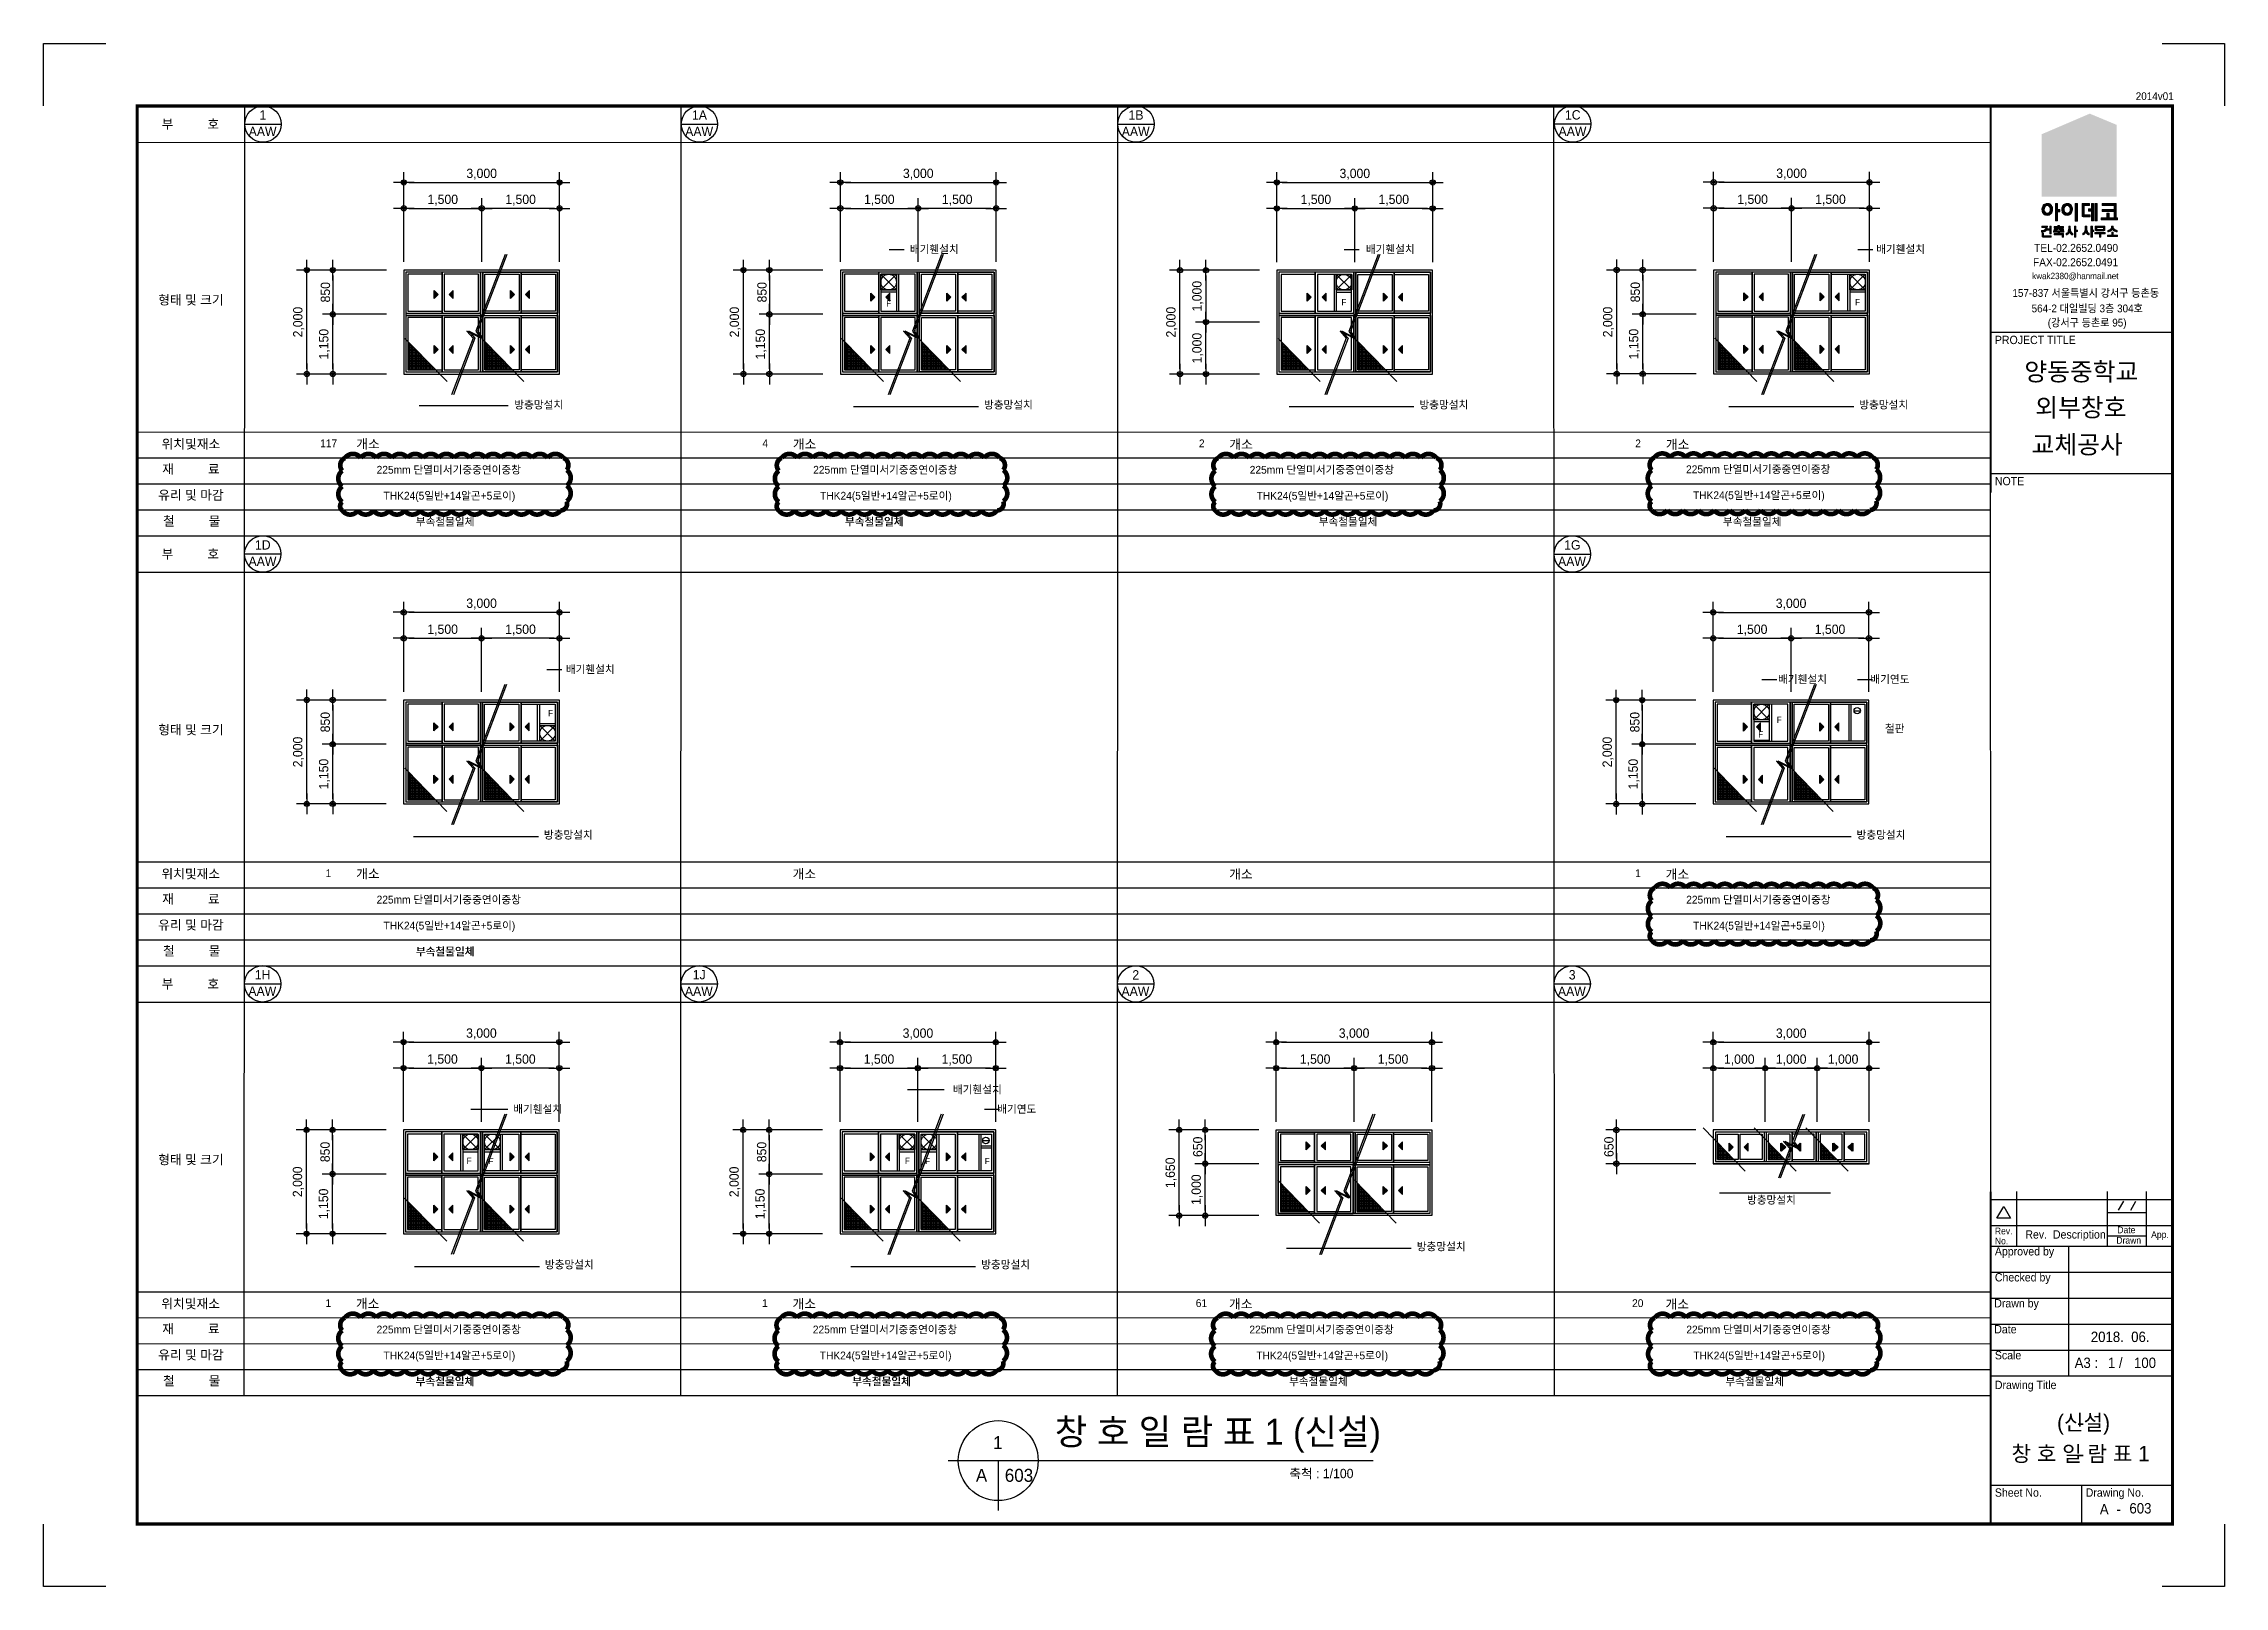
# Model space of a CAD drawing. Header units: millimetres. Extents: x 10934253 to 10976253, y -1872329 to -1812929.
# Drawn here: x 10934253 to 10976253, y -1842629 to -1812929 of the extents above; entities that cross this region are included whole.
import ezdxf
from ezdxf.enums import TextEntityAlignment as Align

# ---------------------------------------------------------------- set-up
doc = ezdxf.new("R2010")
doc.units = ezdxf.units.MM
doc.header["$LTSCALE"] = 50
doc.header["$MEASUREMENT"] = 0
doc.header["$PDSIZE"] = -10
doc.layers.get('0').update_dxf_attribs({"linetype": 'CONTINUOUS'})
doc.layers.get('Defpoints').update_dxf_attribs({"linetype": 'CONTINUOUS'})
doc.layers.add('$TD_AUDIT_GENERATED_(3A5E2)', color=2, linetype='CONTINUOUS', plot=False)
for name, color, linetype in [('$TD_AUDIT_GENERATED_(A0)', 3, 'CONTINUOUS'), ('$TD_AUDIT_GENERATED_(A3)', 4, 'CONTINUOUS'), ('COL', 2, 'CONTINUOUS'), ('DIM', 3, 'CONTINUOUS'), ('ELE', 6, 'CONTINUOUS'), ('ETC', 6, 'CONTINUOUS'), ('HAT', 8, 'CONTINUOUS'), ('TEX', 3, 'CONTINUOUS'), ('WAL', 3, 'CONTINUOUS'), ('WID', 4, 'CONTINUOUS')]:
    doc.layers.add(name, color=color, linetype=linetype)
doc.styles.add('$TD_AUDIT_GENERATED_(3A)', font='H2GTRE.TTF')
doc.styles.add('$TD_AUDIT_GENERATED_(A1)', font='')
doc.styles.get('$TD_AUDIT_GENERATED_(A1)').set_extended_font_data('08SeoulNamsan EB')
doc.dimstyles.new('$TD_AUDIT_GENERATED_(39)', dxfattribs={"dimtxt": 2.5, "dimasz": 1, "dimexe": 2, "dimexo": 1, "dimgap": 1.2, "dimtad": 1, "dimdec": 0, "dimzin": 0, "dimdsep": 46, "dimlunit": 6, "dimtxsty": '$TD_AUDIT_GENERATED_(3A)', "dimblk": 'DIMDOT', "dimcen": 3, "dimclrd": 7, "dimclre": 7, "dimclrt": 4, "dimadec": 0, "dimazin": 0, "dimtfac": 1, "dimtdec": 0, "dimtix": 1, "dimtmove": 2, "dimatfit": 3, "dimldrblk": 'DOT', "dimfxl": 1, "dimtolj": 1, "dimtzin": 0, "dimarcsym": 0})

msp = doc.modelspace()

# ---------------------------------------------------------------- texts
at = {"layer": '$TD_AUDIT_GENERATED_(A0)', "color": 3, "style": '$TD_AUDIT_GENERATED_(A1)'}
for s, p in [(' (\\M+3BDC5\\M+3BCB3)', (10973484.5, -1839620.8)), ('-', (10973484.5, -1839620.8)), ('\\M+3C3A2 \\M+3C8A3 \\M+3C0CF \\M+3B6F7 \\M+3C7A5 1', (10973484.5, -1840224.4)), ('-', (10973484.5, -1840224.4))]:
    msp.add_text(s, height=300, dxfattribs=at).set_placement(p, align=Align.CENTER)
at = {"layer": '$TD_AUDIT_GENERATED_(A3)', "color": 3, "style": '$TD_AUDIT_GENERATED_(A1)', "width": 0.95}
msp.add_text('100', height=200, dxfattribs=at).set_placement((10974724.6, -1838425.5), align=Align.CENTER)
msp.add_text('603', height=200, dxfattribs=at).set_placement((10974848.1, -1841286), align=Align.BOTTOM_RIGHT)
at = {"layer": 'TEX', "style": '$TD_AUDIT_GENERATED_(3A)'}
for s, height, p in [('1', 180, (10938477, -1814303)), ('1A', 180, (10946884.6, -1814303.3)), ('1B', 180, (10955292.2, -1814303.3)), ('1C', 180, (10963704, -1814300.3)), ('AAW', 180, (10938470.8, -1814620.2)), ('AAW', 180, (10946878.4, -1814620.5)), ('AAW', 180, (10955286, -1814620.5)), ('AAW', 180, (10963697.8, -1814617.5)), ('F', 120, (10950529.6, -1817929.8)), ('F', 120, (10959296.8, -1817904.3)), ('F', 120, (10969190, -1817904.3)), ('1D', 180, (10938474.3, -1822578.7)), ('1G', 180, (10963694.7, -1822579.6)), ('AAW', 180, (10938468.1, -1822895.8)), ('AAW', 180, (10963688.5, -1822896.7)), ('F', 120, (10944017.3, -1825819.2)), ('F', 120, (10967680.9, -1825947.9)), ('F', 120, (10967322.7, -1826229.5)), ('1H', 180, (10938471.1, -1830854.3)), ('1J', 180, (10946878.7, -1830854.6)), ('2', 180, (10955286.7, -1830855.2)), ('3', 180, (10963692.2, -1830855.5)), ('AAW', 180, (10938464.9, -1831171.5)), ('AAW', 180, (10946872.5, -1831171.8)), ('AAW', 180, (10955280.5, -1831172.4)), ('AAW', 180, (10963686, -1831172.7)), ('F', 120, (10942449.1, -1834436.6)), ('F', 120, (10942870.4, -1834439.5)), ('F', 120, (10950888.4, -1834436.9)), ('F', 120, (10951278, -1834439.8)), ('F', 120, (10952427.4, -1834439.8))]:
    msp.add_text(s, height=height, dxfattribs=at).set_placement(p, align=Align.MIDDLE)
for s, p in [('\\M+3B9E8\\M+3B1E2\\M+3C8D3\\M+3BCB3\\M+3C4A1', (10951407, -1816888.1)), ('\\M+3B9E8\\M+3B1E2\\M+3C8D3\\M+3BCB3\\M+3C4A1', (10960189.5, -1816888.4)), ('\\M+3B9E8\\M+3B1E2\\M+3C8D3\\M+3BCB3\\M+3C4A1', (10970017.2, -1816885.4)), ('\\M+3B9E6\\M+3C3E6\\M+3B8C1\\M+3BCB3\\M+3C4A1', (10943788.7, -1819880.4)), ('\\M+3B9E6\\M+3C3E6\\M+3B8C1\\M+3BCB3\\M+3C4A1', (10952834.3, -1819880.4)), ('\\M+3B9E6\\M+3C3E6\\M+3B8C1\\M+3BCB3\\M+3C4A1', (10961221.4, -1819880.4)), ('\\M+3B9E6\\M+3C3E6\\M+3B8C1\\M+3BCB3\\M+3C4A1', (10969691.9, -1819880.4)), ('117', (10939742.4, -1820624.3)), ('4', (10948149.9, -1820624.6)), ('2', (10956557.5, -1820624.9)), ('2', (10964961, -1820625.2)), ('225mm \\M+3B4DC\\M+3BFAD\\M+3B9CC\\M+3BCAD\\M+3B1E2\\M+3C1DF\\M+3C1DF\\M+3BFAC\\M+3C0CC\\M+3C1DF\\M+3C3A2', (10942056.3, -1821132.6)), ('225mm \\M+3B4DC\\M+3BFAD\\M+3B9CC\\M+3BCAD\\M+3B1E2\\M+3C1DF\\M+3C1DF\\M+3BFAC\\M+3C0CC\\M+3C1DF\\M+3C3A2', (10950463.9, -1821132.9)), ('225mm \\M+3B4DC\\M+3BFAD\\M+3B9CC\\M+3BCAD\\M+3B1E2\\M+3C1DF\\M+3C1DF\\M+3BFAC\\M+3C0CC\\M+3C1DF\\M+3C3A2', (10958871.4, -1821133.2)), ('225mm \\M+3B4DC\\M+3BFAD\\M+3B9CC\\M+3BCAD\\M+3B1E2\\M+3C1DF\\M+3C1DF\\M+3BFAC\\M+3C0CC\\M+3C1DF\\M+3C3A2', (10967275, -1821123.6)), ('THK24(5\\M+3C0CF\\M+3B9DD+14\\M+3BECB\\M+3B0EF+5\\M+3B7CE\\M+3C0CC)', (10942068.5, -1821632.6)), ('THK24(5\\M+3C0CF\\M+3B9DD+14\\M+3BECB\\M+3B0EF+5\\M+3B7CE\\M+3C0CC)', (10950476.1, -1821632.9)), ('THK24(5\\M+3C0CF\\M+3B9DD+14\\M+3BECB\\M+3B0EF+5\\M+3B7CE\\M+3C0CC)', (10958883.7, -1821633.2)), ('THK24(5\\M+3C0CF\\M+3B9DD+14\\M+3BECB\\M+3B0EF+5\\M+3B7CE\\M+3C0CC)', (10967287.2, -1821623.6)), ('\\M+3BACE\\M+3BCD3\\M+3C3B6\\M+3B9B0\\M+3C0CF\\M+3C3BC', (10941986.5, -1822132.6)), ('\\M+3BACE\\M+3BCD3\\M+3C3B6\\M+3B9B0\\M+3C0CF\\M+3C3BC', (10950247.1, -1822132.6)), ('\\M+3BACE\\M+3BCD3\\M+3C3B6\\M+3B9B0\\M+3C0CF\\M+3C3BC', (10950254.4, -1822132.6)), ('\\M+3BACE\\M+3BCD3\\M+3C3B6\\M+3B9B0\\M+3C0CF\\M+3C3BC', (10959376.2, -1822132.6)), ('\\M+3BACE\\M+3BCD3\\M+3C3B6\\M+3B9B0\\M+3C0CF\\M+3C3BC', (10967159.6, -1822132.6)), ('\\M+3B9E8\\M+3B1E2\\M+3C8D3\\M+3BCB3\\M+3C4A1', (10944781.8, -1824974.3)), ('\\M+3B9E8\\M+3B1E2\\M+3C8D3\\M+3BCB3\\M+3C4A1', (10968127, -1825164.4)), ('\\M+3B9E8\\M+3B1E2\\M+3BFAC\\M+3B5B5', (10969811.3, -1825164.4)), ('\\M+3C3B6\\M+3C6C7', (10969904.3, -1826115.3)), ('\\M+3B9E6\\M+3C3E6\\M+3B8C1\\M+3BCB3\\M+3C4A1', (10944358.6, -1828161.1)), ('\\M+3B9E6\\M+3C3E6\\M+3B8C1\\M+3BCB3\\M+3C4A1', (10969639.6, -1828161.1)), ('1', (10939739.4, -1828899.9)), ('1', (10964958.1, -1828900.8)), ('225mm \\M+3B4DC\\M+3BFAD\\M+3B9CC\\M+3BCAD\\M+3B1E2\\M+3C1DF\\M+3C1DF\\M+3BFAC\\M+3C0CC\\M+3C1DF\\M+3C3A2', (10942056, -1829408.3)), ('225mm \\M+3B4DC\\M+3BFAD\\M+3B9CC\\M+3BCAD\\M+3B1E2\\M+3C1DF\\M+3C1DF\\M+3BFAC\\M+3C0CC\\M+3C1DF\\M+3C3A2', (10967278, -1829409.2)), ('THK24(5\\M+3C0CF\\M+3B9DD+14\\M+3BECB\\M+3B0EF+5\\M+3B7CE\\M+3C0CC)', (10942068.2, -1829908.3)), ('THK24(5\\M+3C0CF\\M+3B9DD+14\\M+3BECB\\M+3B0EF+5\\M+3B7CE\\M+3C0CC)', (10967290.2, -1829909.2)), ('\\M+3BACE\\M+3BCD3\\M+3C3B6\\M+3B9B0\\M+3C0CF\\M+3C3BC', (10941983.5, -1830408.3)), ('\\M+3BACE\\M+3BCD3\\M+3C3B6\\M+3B9B0\\M+3C0CF\\M+3C3BC', (10941990.8, -1830408.3)), ('\\M+3B9E8\\M+3B1E2\\M+3C8D3\\M+3BCB3\\M+3C4A1', (10952236.3, -1833064.5)), ('\\M+3B9E8\\M+3B1E2\\M+3C8D3\\M+3BCB3\\M+3C4A1', (10943769.5, -1833439.1)), ('\\M+3B9E8\\M+3B1E2\\M+3BFAC\\M+3B5B5', (10952995.3, -1833439.4)), ('\\M+3B9E6\\M+3C3E6\\M+3B8C1\\M+3BCB3\\M+3C4A1', (10967529.3, -1835188.1)), ('\\M+3B9E6\\M+3C3E6\\M+3B8C1\\M+3BCB3\\M+3C4A1', (10961170, -1836086.3)), ('\\M+3B9E6\\M+3C3E6\\M+3B8C1\\M+3BCB3\\M+3C4A1', (10944377.9, -1836434.5)), ('\\M+3B9E6\\M+3C3E6\\M+3B8C1\\M+3BCB3\\M+3C4A1', (10952780.5, -1836434.5)), ('1', (10939736.4, -1837175.6)), ('1', (10948144, -1837175.9)), ('61', (10956551.6, -1837176.2)), ('20', (10964955.1, -1837176.5)), ('225mm \\M+3B4DC\\M+3BFAD\\M+3B9CC\\M+3BCAD\\M+3B1E2\\M+3C1DF\\M+3C1DF\\M+3BFAC\\M+3C0CC\\M+3C1DF\\M+3C3A2', (10942055.7, -1837683.9)), ('225mm \\M+3B4DC\\M+3BFAD\\M+3B9CC\\M+3BCAD\\M+3B1E2\\M+3C1DF\\M+3C1DF\\M+3BFAC\\M+3C0CC\\M+3C1DF\\M+3C3A2', (10950457.9, -1837684.2)), ('225mm \\M+3B4DC\\M+3BFAD\\M+3B9CC\\M+3BCAD\\M+3B1E2\\M+3C1DF\\M+3C1DF\\M+3BFAC\\M+3C0CC\\M+3C1DF\\M+3C3A2', (10958865.5, -1837684.5)), ('225mm \\M+3B4DC\\M+3BFAD\\M+3B9CC\\M+3BCAD\\M+3B1E2\\M+3C1DF\\M+3C1DF\\M+3BFAC\\M+3C0CC\\M+3C1DF\\M+3C3A2', (10967280.9, -1837684.8)), ('THK24(5\\M+3C0CF\\M+3B9DD+14\\M+3BECB\\M+3B0EF+5\\M+3B7CE\\M+3C0CC)', (10942067.9, -1838183.9)), ('THK24(5\\M+3C0CF\\M+3B9DD+14\\M+3BECB\\M+3B0EF+5\\M+3B7CE\\M+3C0CC)', (10950470.2, -1838184.2)), ('THK24(5\\M+3C0CF\\M+3B9DD+14\\M+3BECB\\M+3B0EF+5\\M+3B7CE\\M+3C0CC)', (10958877.7, -1838184.5)), ('THK24(5\\M+3C0CF\\M+3B9DD+14\\M+3BECB\\M+3B0EF+5\\M+3B7CE\\M+3C0CC)', (10967293.1, -1838184.8)), ('\\M+3BACE\\M+3BCD3\\M+3C3B6\\M+3B9B0\\M+3C0CF\\M+3C3BC', (10941980.5, -1838683.9)), ('\\M+3BACE\\M+3BCD3\\M+3C3B6\\M+3B9B0\\M+3C0CF\\M+3C3BC', (10941987.8, -1838683.9)), ('\\M+3BACE\\M+3BCD3\\M+3C3B6\\M+3B9B0\\M+3C0CF\\M+3C3BC', (10950388.1, -1838684.2)), ('\\M+3BACE\\M+3BCD3\\M+3C3B6\\M+3B9B0\\M+3C0CF\\M+3C3BC', (10950395.4, -1838684.2)), ('\\M+3BACE\\M+3BCD3\\M+3C3B6\\M+3B9B0\\M+3C0CF\\M+3C3BC', (10958803.9, -1838684.5)), ('\\M+3BACE\\M+3BCD3\\M+3C3B6\\M+3B9B0\\M+3C0CF\\M+3C3BC', (10967207.3, -1838684.8))]:
    msp.add_text(s, height=150, dxfattribs=at).set_placement(p, align=Align.MIDDLE_CENTER)
at = {"layer": 'TEX', "linetype": 'Continuous', "style": '$TD_AUDIT_GENERATED_(3A)'}
for s, height, p in [('\\M+3C3A2 \\M+3C8A3 \\M+3C0CF \\M+3B6F7 \\M+3C7A5 1 (\\M+3BDC5\\M+3BCB3)', 500, (10953726.5, -1839903)), ('1', 250, (10952541, -1839987.1)), ('A', 250, (10952208, -1840616.5)), ('603', 250, (10952765.3, -1840616.5)), ('\\M+3C3E0\\M+3C3B4 : 1/100', 180, (10958242.7, -1840546.3))]:
    msp.add_text(s, height=height, dxfattribs=at).set_placement(p)

# ---------------------------------------------------------------- blocks, each defined once
blk = doc.blocks.new('ideco-2014v01')
at = {"layer": '$TD_AUDIT_GENERATED_(A3)'}
for color, points in [(20, [(394.08, 283.52), (384.84, 279.57), (384.84, 270.81), (394.08, 273.23)]), (70, [(399.23, 281.37), (394.08, 283.52), (394.08, 273.23), (399.23, 274.58)]), (50, [(399.23, 274.58), (394.08, 273.23), (384.84, 270.81), (384.84, 267.55), (399.23, 267.55)]), (256, [(386.53, 266.02), (386.39, 266.13), (386.23, 266.2), (386.06, 266.24), (385.89, 266.25), (385.69, 266.24), (385.52, 266.19), (385.36, 266.12), (385.22, 266.01), (385.12, 265.89), (385.02, 265.74), (384.94, 265.57), (384.89, 265.39), (384.87, 265.19), (384.86, 265.09), (384.88, 264.88), (384.92, 264.69), (384.98, 264.52), (385.07, 264.36), (385.12, 264.3), (385.89, 264.35), (385.71, 264.38), (385.56, 264.46), (385.46, 264.58), (385.37, 264.75), (385.32, 264.93), (385.31, 265.09), (385.33, 265.29), (385.38, 265.47), (385.46, 265.6), (385.58, 265.74), (385.74, 265.82), (385.89, 265.84), (386.06, 265.82), (386.21, 265.73), (386.33, 265.6), (386.41, 265.44), (386.46, 265.25), (386.47, 265.09), (386.45, 264.89), (386.4, 264.7), (386.33, 264.58), (386.2, 264.45), (386.04, 264.37), (385.89, 264.35), (385.12, 264.3), (385.24, 264.16), (385.38, 264.06), (385.54, 263.99), (385.72, 263.95), (385.89, 263.94), (386.08, 263.95), (386.25, 264), (386.41, 264.08), (386.55, 264.18), (386.66, 264.3), (386.77, 264.45), (386.84, 264.62), (386.89, 264.8), (386.92, 265), (386.92, 265.09), (386.9, 265.3), (386.87, 265.49), (386.8, 265.66), (386.71, 265.82), (386.66, 265.89)]), (256, [(387.88, 264.63), (388.32, 264.63), (388.32, 265.05), (387.88, 265.05), (387.88, 266.25), (387.45, 266.25), (387.45, 262.86), (387.88, 262.86)]), (256, [(391.69, 266.25), (391.26, 266.25), (391.26, 262.83), (391.69, 262.83)]), (256, [(394.13, 264.04), (393.02, 264.04), (393.02, 265.84), (394.01, 265.84), (394.01, 266.25), (392.58, 266.25), (392.58, 263.94), (392.61, 263.74), (392.64, 263.69), (392.8, 263.63), (392.83, 263.63), (394.13, 263.63)]), (256, [(394.81, 266.25), (394.39, 266.25), (394.39, 265.18), (393.86, 265.18), (393.86, 264.76), (394.39, 264.76), (394.39, 262.86), (394.81, 262.86)]), (256, [(395.5, 266.25), (395.08, 266.25), (395.08, 262.86), (395.5, 262.86)]), (256, [(399.43, 263.47), (399.18, 263.47), (399.18, 266.25), (396.45, 266.25), (396.45, 265.84), (398.75, 265.84), (398.75, 265.08), (396.47, 265.08), (396.47, 264.66), (398.75, 264.66), (398.75, 263.47), (397.78, 263.47), (397.78, 264.37), (397.34, 264.37), (397.34, 263.47), (396.28, 263.47), (396.28, 263.05), (399.43, 263.05)]), (256, [(386.63, 261.85), (386.36, 261.85), (386.36, 261.35), (385.86, 261.35), (385.89, 261.45), (385.9, 261.58), (385.91, 261.71), (385.91, 261.85), (384.83, 261.85), (384.83, 261.59), (385.61, 261.59), (385.6, 261.47), (385.57, 261.35), (385.51, 261.26), (385.43, 261.18), (385.35, 261.13), (385.26, 261.09), (385.16, 261.05), (385.04, 261.02), (384.91, 261.01), (384.8, 261), (384.8, 260.72), (384.94, 260.73), (385.06, 260.75), (385.18, 260.77), (385.29, 260.8), (385.39, 260.83), (385.48, 260.88), (385.53, 260.91), (385.62, 260.97), (385.7, 261.05), (385.73, 261.09), (386.36, 261.09), (386.36, 260.41), (386.63, 260.41)]), (256, [(386.65, 260), (385.16, 260), (385.16, 260.5), (384.89, 260.5), (384.89, 259.93), (384.91, 259.8), (384.93, 259.78), (385.03, 259.74), (385.05, 259.74), (386.65, 259.74)]), (256, [(389.09, 260.94), (387.12, 260.94), (387.12, 260.68), (387.97, 260.68), (387.97, 260.44), (387.19, 260.44), (387.19, 260.18), (388.74, 260.18), (388.74, 259.72), (389.02, 259.72), (389.02, 260.44), (388.23, 260.44), (388.23, 260.68), (389.09, 260.68)]), (256, [(388.39, 261.45), (388.31, 261.51), (388.29, 261.55), (389.02, 261.55), (389.02, 261.8), (388.26, 261.8), (388.26, 262), (387.95, 262), (387.95, 261.8), (387.19, 261.8), (387.19, 261.55), (387.91, 261.55), (387.86, 261.48), (387.76, 261.43), (387.67, 261.4), (387.58, 261.39), (387.47, 261.37), (387.35, 261.36), (387.22, 261.36), (387.19, 261.36), (387.19, 261.1), (387.32, 261.11), (387.44, 261.11), (387.55, 261.12), (387.65, 261.14), (387.68, 261.14), (387.82, 261.17), (387.93, 261.22), (388.03, 261.27), (388.1, 261.33), (388.1, 261.34), (388.17, 261.27), (388.26, 261.22), (388.37, 261.18), (388.51, 261.14), (388.51, 261.14), (388.61, 261.13), (388.72, 261.11), (388.84, 261.11), (388.97, 261.1), (389.02, 261.1), (389.02, 261.36), (388.88, 261.36), (388.76, 261.37), (388.65, 261.38), (388.55, 261.4), (388.53, 261.4)]), (256, [(390.37, 261.09), (390.35, 261.2), (390.34, 261.33), (390.33, 261.46), (390.32, 261.61), (390.32, 261.76), (390.32, 261.85), (390.03, 261.85), (390.03, 261.69), (390.03, 261.54), (390.02, 261.4), (390, 261.27), (389.99, 261.15), (389.97, 261.04), (389.94, 260.94), (389.91, 260.85), (389.9, 260.81), (389.84, 260.69), (389.77, 260.6), (389.68, 260.53), (389.59, 260.49), (389.53, 260.47), (389.53, 260.17), (389.64, 260.2), (389.74, 260.24), (389.84, 260.3), (389.88, 260.34), (389.97, 260.42), (390.04, 260.51), (390.1, 260.61), (390.15, 260.73), (390.17, 260.77), (390.22, 260.65), (390.28, 260.54), (390.34, 260.44), (390.42, 260.36), (390.44, 260.34), (390.53, 260.27), (390.63, 260.22), (390.74, 260.18), (390.81, 260.17), (390.81, 260.47), (390.71, 260.5), (390.62, 260.56), (390.54, 260.64), (390.48, 260.74), (390.45, 260.81), (390.42, 260.89), (390.39, 260.99)]), (256, [(391.4, 260.83), (391.68, 260.83), (391.68, 261.09), (391.4, 261.09), (391.4, 261.85), (391.13, 261.85), (391.13, 259.72), (391.4, 259.72)]), (256, [(393.63, 260.81), (393.6, 260.89), (393.57, 260.99), (393.55, 261.09), (393.53, 261.2), (393.52, 261.33), (393.51, 261.46), (393.5, 261.61), (393.5, 261.76), (393.5, 261.85), (393.21, 261.85), (393.21, 261.69), (393.21, 261.54), (393.2, 261.4), (393.18, 261.27), (393.17, 261.15), (393.15, 261.04), (393.12, 260.94), (393.1, 260.85), (393.08, 260.81), (393.02, 260.69), (392.95, 260.6), (392.87, 260.53), (392.77, 260.49), (392.71, 260.47), (392.71, 260.17), (392.82, 260.2), (392.92, 260.24), (393.02, 260.3), (393.06, 260.34), (393.15, 260.42), (393.22, 260.51), (393.28, 260.61), (393.34, 260.73), (393.35, 260.77), (393.4, 260.65), (393.46, 260.54), (393.52, 260.44), (393.6, 260.36), (393.62, 260.34), (393.71, 260.27), (393.81, 260.22), (393.92, 260.18), (393.99, 260.17), (393.99, 260.47), (393.89, 260.5), (393.8, 260.56), (393.72, 260.64), (393.66, 260.74)]), (256, [(394.58, 260.83), (394.86, 260.83), (394.86, 261.09), (394.58, 261.09), (394.58, 261.85), (394.31, 261.85), (394.31, 259.72), (394.58, 259.72)]), (256, [(397.04, 260.67), (395.07, 260.67), (395.07, 260.41), (395.92, 260.41), (395.92, 259.71), (396.19, 259.71), (396.19, 260.41), (397.04, 260.41)]), (256, [(396.97, 261.85), (396.7, 261.59), (396.7, 261.22), (395.41, 261.22), (395.41, 261.59), (396.7, 261.59), (396.97, 261.85), (395.14, 261.85), (395.14, 261.16), (395.16, 261.04), (395.18, 261.01), (395.28, 260.96), (395.3, 260.96), (396.81, 260.97), (396.92, 261), (396.93, 261.01), (396.97, 261.11), (396.97, 261.16)]), (256, [(399.43, 260.1), (398.57, 260.1), (398.57, 260.73), (398.31, 260.73), (398.31, 260.1), (397.46, 260.1), (397.46, 259.84), (399.43, 259.84)]), (256, [(398.89, 261.2), (398.81, 261.27), (398.8, 261.28), (398.73, 261.36), (398.67, 261.46), (398.63, 261.56), (398.6, 261.68), (398.59, 261.81), (398.59, 261.86), (398.29, 261.86), (398.28, 261.72), (398.26, 261.6), (398.22, 261.49), (398.17, 261.39), (398.1, 261.3), (398.08, 261.28), (398, 261.21), (397.91, 261.15), (397.8, 261.11), (397.69, 261.08), (397.56, 261.05), (397.55, 261.05), (397.55, 260.77), (397.67, 260.78), (397.78, 260.81), (397.89, 260.85), (397.99, 260.89), (398.05, 260.92), (398.15, 260.98), (398.25, 261.06), (398.33, 261.14), (398.4, 261.23), (398.44, 261.31), (398.5, 261.21), (398.57, 261.12), (398.65, 261.04), (398.75, 260.97), (398.83, 260.92), (398.93, 260.87), (399.03, 260.83), (399.15, 260.8), (399.26, 260.78), (399.33, 260.77), (399.33, 261.05), (399.2, 261.07), (399.09, 261.11), (398.98, 261.15)])]:
    blk.add_hatch(color=color, dxfattribs=at).paths.add_polyline_path(points)
h = blk.add_hatch(color=256, dxfattribs=at)
h.paths.add_polyline_path([(390.47, 264.3), (390.57, 264.45), (390.65, 264.62), (390.7, 264.8), (390.73, 265), (390.73, 265.09), (390.72, 265.3), (390.68, 265.49), (390.61, 265.66), (390.52, 265.82), (390.47, 265.89), (390.35, 266.02), (390.2, 266.13), (390.04, 266.2), (389.87, 266.24), (389.7, 266.25), (389.5, 266.24), (389.33, 266.19), (389.17, 266.12), (389.03, 266.01), (388.93, 265.89), (388.83, 265.74), (388.75, 265.57), (388.7, 265.39), (388.68, 265.19), (388.67, 265.09), (388.69, 264.88), (388.73, 264.69), (388.79, 264.52), (388.88, 264.36), (388.93, 264.3), (389.05, 264.16), (389.19, 264.06), (389.35, 263.99), (389.53, 263.95), (389.7, 263.94), (389.89, 263.95), (390.06, 264), (390.22, 264.08), (390.36, 264.18)])
h.paths.add_polyline_path([(389.85, 264.37), (389.7, 264.35), (389.52, 264.38), (389.37, 264.46), (389.27, 264.58), (389.18, 264.75), (389.13, 264.93), (389.12, 265.09), (389.14, 265.29), (389.19, 265.47), (389.27, 265.6), (389.39, 265.74), (389.55, 265.82), (389.7, 265.84), (389.87, 265.82), (390.02, 265.73), (390.14, 265.6), (390.22, 265.44), (390.27, 265.25), (390.29, 265.09), (390.27, 264.89), (390.21, 264.7), (390.14, 264.58), (390.01, 264.45)], flags=16)
at = {"layer": '$TD_AUDIT_GENERATED_(A3)', "color": 7, "lineweight": 0}
for p, q in [((384.87, 265.19), (384.86, 265.09)), ((384.86, 265.09), (384.88, 264.88)), ((384.89, 265.39), (384.87, 265.19)), ((384.88, 264.88), (384.92, 264.69)), ((384.94, 265.57), (384.89, 265.39)), ((384.92, 264.69), (384.98, 264.52)), ((385.02, 265.74), (384.94, 265.57)), ((385.12, 265.89), (385.02, 265.74)), ((385.22, 266.01), (385.12, 265.89)), ((385.36, 266.12), (385.22, 266.01)), ((385.31, 265.09), (385.33, 265.29)), ((385.32, 264.93), (385.31, 265.09)), ((385.37, 264.75), (385.32, 264.93)), ((385.33, 265.29), (385.38, 265.47)), ((385.52, 266.19), (385.36, 266.12)), ((385.46, 264.58), (385.37, 264.75)), ((385.38, 265.47), (385.46, 265.6)), ((385.46, 265.6), (385.58, 265.74)), ((385.69, 266.24), (385.52, 266.19)), ((385.58, 265.74), (385.74, 265.82)), ((385.89, 266.25), (385.69, 266.24)), ((385.74, 265.82), (385.89, 265.84)), ((386.06, 266.24), (385.89, 266.25)), ((385.89, 265.84), (386.06, 265.82)), ((386.23, 266.2), (386.06, 266.24)), ((386.06, 265.82), (386.21, 265.73)), ((386.21, 265.73), (386.33, 265.6)), ((386.39, 266.13), (386.23, 266.2)), ((386.33, 265.6), (386.41, 265.44)), ((386.4, 264.7), (386.33, 264.58)), ((386.53, 266.02), (386.39, 266.13)), ((386.45, 264.89), (386.4, 264.7)), ((386.41, 265.44), (386.46, 265.25)), ((386.47, 265.09), (386.45, 264.89)), ((386.46, 265.25), (386.47, 265.09)), ((386.66, 265.89), (386.53, 266.02)), ((386.71, 265.82), (386.66, 265.89)), ((386.8, 265.66), (386.71, 265.82)), ((386.77, 264.45), (386.84, 264.62)), ((386.87, 265.49), (386.8, 265.66)), ((386.84, 264.62), (386.89, 264.8)), ((386.9, 265.3), (386.87, 265.49)), ((386.89, 264.8), (386.92, 265)), ((386.92, 265.09), (386.9, 265.3)), ((386.92, 265), (386.92, 265.09)), ((387.88, 266.25), (387.45, 266.25)), ((387.45, 266.25), (387.45, 262.86)), ((387.88, 265.05), (387.88, 266.25)), ((388.32, 265.05), (387.88, 265.05)), ((387.88, 262.86), (387.88, 264.63)), ((387.88, 264.63), (388.32, 264.63)), ((388.32, 264.63), (388.32, 265.05)), ((388.68, 265.19), (388.67, 265.09)), ((388.67, 265.09), (388.69, 264.88)), ((388.7, 265.39), (388.68, 265.19)), ((388.69, 264.88), (388.73, 264.69)), ((388.75, 265.57), (388.7, 265.39)), ((388.73, 264.69), (388.79, 264.52)), ((388.83, 265.74), (388.75, 265.57)), ((388.93, 265.89), (388.83, 265.74)), ((389.03, 266.01), (388.93, 265.89)), ((389.17, 266.12), (389.03, 266.01)), ((389.12, 265.09), (389.14, 265.29)), ((389.13, 264.93), (389.12, 265.09)), ((389.18, 264.75), (389.13, 264.93)), ((389.14, 265.29), (389.19, 265.47)), ((389.33, 266.19), (389.17, 266.12)), ((389.27, 264.58), (389.18, 264.75)), ((389.19, 265.47), (389.27, 265.6)), ((389.27, 265.6), (389.39, 265.74)), ((389.5, 266.24), (389.33, 266.19)), ((389.39, 265.74), (389.55, 265.82)), ((389.7, 266.25), (389.5, 266.24)), ((389.55, 265.82), (389.7, 265.84)), ((389.87, 266.24), (389.7, 266.25)), ((389.7, 265.84), (389.87, 265.82)), ((390.04, 266.2), (389.87, 266.24)), ((389.87, 265.82), (390.02, 265.73)), ((390.02, 265.73), (390.14, 265.6)), ((390.2, 266.13), (390.04, 266.2)), ((390.14, 265.6), (390.22, 265.44)), ((390.21, 264.7), (390.14, 264.58)), ((390.35, 266.02), (390.2, 266.13)), ((390.27, 264.89), (390.21, 264.7)), ((390.22, 265.44), (390.27, 265.25)), ((390.27, 265.25), (390.29, 265.09)), ((390.29, 265.09), (390.27, 264.89)), ((390.47, 265.89), (390.35, 266.02)), ((390.52, 265.82), (390.47, 265.89)), ((390.61, 265.66), (390.52, 265.82)), ((390.57, 264.45), (390.65, 264.62)), ((390.68, 265.49), (390.61, 265.66)), ((390.65, 264.62), (390.7, 264.8)), ((390.72, 265.3), (390.68, 265.49)), ((390.7, 264.8), (390.73, 265)), ((390.73, 265.09), (390.72, 265.3)), ((390.73, 265), (390.73, 265.09)), ((391.69, 266.25), (391.26, 266.25)), ((391.26, 266.25), (391.26, 262.83)), ((391.69, 262.83), (391.69, 266.25)), ((394.01, 266.25), (392.58, 266.25)), ((392.58, 266.25), (392.58, 263.94)), ((393.02, 264.04), (393.02, 265.84)), ((393.02, 265.84), (394.01, 265.84)), ((394.39, 265.18), (393.86, 265.18)), ((393.86, 265.18), (393.86, 264.76)), ((393.86, 264.76), (394.39, 264.76)), ((394.01, 265.84), (394.01, 266.25)), ((394.81, 266.25), (394.39, 266.25)), ((394.39, 266.25), (394.39, 265.18)), ((394.39, 264.76), (394.39, 262.86)), ((394.81, 262.86), (394.81, 266.25)), ((395.5, 266.25), (395.08, 266.25)), ((395.08, 266.25), (395.08, 262.86)), ((395.5, 262.86), (395.5, 266.25)), ((399.18, 266.25), (396.45, 266.25)), ((396.45, 266.25), (396.45, 265.84)), ((396.45, 265.84), (398.75, 265.84)), ((398.75, 265.08), (396.47, 265.08)), ((396.47, 265.08), (396.47, 264.66)), ((396.47, 264.66), (398.75, 264.66)), ((398.75, 265.84), (398.75, 265.08)), ((398.75, 264.66), (398.75, 263.47)), ((399.18, 263.47), (399.18, 266.25)), ((384.91, 261.01), (384.8, 261)), ((384.8, 261), (384.8, 260.72)), ((384.8, 260.72), (384.94, 260.73)), ((385.91, 261.85), (384.83, 261.85)), ((384.83, 261.85), (384.83, 261.59)), ((384.83, 261.59), (385.61, 261.59)), ((385.16, 260.5), (384.89, 260.5)), ((384.89, 260.5), (384.89, 259.93)), ((385.04, 261.02), (384.91, 261.01)), ((384.94, 260.73), (385.06, 260.75)), ((384.98, 264.52), (385.07, 264.36)), ((385.16, 261.05), (385.04, 261.02)), ((385.06, 260.75), (385.18, 260.77)), ((385.07, 264.36), (385.12, 264.3)), ((385.89, 264.35), (385.12, 264.3)), ((385.12, 264.3), (385.89, 264.35)), ((385.12, 264.3), (385.24, 264.16)), ((385.26, 261.09), (385.16, 261.05)), ((385.16, 260), (385.16, 260.5)), ((385.18, 260.77), (385.29, 260.8)), ((385.24, 264.16), (385.38, 264.06)), ((385.35, 261.13), (385.26, 261.09)), ((385.29, 260.8), (385.39, 260.83)), ((385.43, 261.18), (385.35, 261.13)), ((385.38, 264.06), (385.54, 263.99)), ((385.39, 260.83), (385.48, 260.88)), ((385.51, 261.26), (385.43, 261.18)), ((385.56, 264.46), (385.46, 264.58)), ((385.48, 260.88), (385.53, 260.91)), ((385.57, 261.35), (385.51, 261.26)), ((385.53, 260.91), (385.62, 260.97)), ((385.54, 263.99), (385.72, 263.95)), ((385.71, 264.38), (385.56, 264.46)), ((385.6, 261.47), (385.57, 261.35)), ((385.61, 261.59), (385.6, 261.47)), ((385.62, 260.97), (385.7, 261.05)), ((385.7, 261.05), (385.73, 261.09)), ((385.89, 264.35), (385.71, 264.38)), ((385.72, 263.95), (385.89, 263.94)), ((385.73, 261.09), (386.36, 261.09)), ((385.86, 261.35), (385.89, 261.45)), ((386.36, 261.35), (385.86, 261.35)), ((386.04, 264.37), (385.89, 264.35)), ((385.89, 263.94), (386.08, 263.95)), ((385.89, 261.45), (385.9, 261.58)), ((385.9, 261.58), (385.91, 261.71)), ((385.91, 261.71), (385.91, 261.85)), ((386.2, 264.45), (386.04, 264.37)), ((386.08, 263.95), (386.25, 264)), ((386.33, 264.58), (386.2, 264.45)), ((386.25, 264), (386.41, 264.08)), ((386.63, 261.85), (386.36, 261.85)), ((386.36, 261.85), (386.36, 261.35)), ((386.36, 261.09), (386.36, 260.41)), ((386.36, 260.41), (386.63, 260.41)), ((386.41, 264.08), (386.55, 264.18)), ((386.55, 264.18), (386.66, 264.3)), ((386.63, 260.41), (386.63, 261.85)), ((386.66, 264.3), (386.77, 264.45)), ((389.09, 260.94), (387.12, 260.94)), ((387.12, 260.94), (387.12, 260.68)), ((387.12, 260.68), (387.97, 260.68)), ((387.95, 261.8), (387.19, 261.8)), ((387.19, 261.8), (387.19, 261.55)), ((387.19, 261.55), (387.91, 261.55)), ((387.22, 261.36), (387.19, 261.36)), ((387.19, 261.36), (387.19, 261.1)), ((387.19, 261.1), (387.32, 261.11)), ((387.97, 260.44), (387.19, 260.44)), ((387.19, 260.44), (387.19, 260.18)), ((387.35, 261.36), (387.22, 261.36)), ((387.32, 261.11), (387.44, 261.11)), ((387.47, 261.37), (387.35, 261.36)), ((387.44, 261.11), (387.55, 261.12)), ((387.45, 262.86), (387.88, 262.86)), ((387.58, 261.39), (387.47, 261.37)), ((387.55, 261.12), (387.65, 261.14)), ((387.67, 261.4), (387.58, 261.39)), ((387.65, 261.14), (387.68, 261.14)), ((387.76, 261.43), (387.67, 261.4)), ((387.68, 261.14), (387.82, 261.17)), ((387.86, 261.48), (387.76, 261.43)), ((387.82, 261.17), (387.93, 261.22)), ((387.91, 261.55), (387.86, 261.48)), ((387.93, 261.22), (388.03, 261.27)), ((388.26, 262), (387.95, 262)), ((387.95, 262), (387.95, 261.8)), ((387.97, 260.68), (387.97, 260.44)), ((388.03, 261.27), (388.1, 261.33)), ((388.1, 261.34), (388.17, 261.27)), ((388.1, 261.33), (388.1, 261.34)), ((388.17, 261.27), (388.26, 261.22)), ((388.23, 260.44), (388.23, 260.68)), ((388.23, 260.68), (389.09, 260.68)), ((389.02, 260.44), (388.23, 260.44)), ((388.26, 261.8), (388.26, 262)), ((389.02, 261.8), (388.26, 261.8)), ((388.26, 261.22), (388.37, 261.18)), ((388.31, 261.51), (388.29, 261.55)), ((388.29, 261.55), (389.02, 261.55)), ((388.39, 261.45), (388.31, 261.51)), ((388.37, 261.18), (388.51, 261.14)), ((388.53, 261.4), (388.39, 261.45)), ((388.51, 261.14), (388.51, 261.14)), ((388.51, 261.14), (388.61, 261.13)), ((388.55, 261.4), (388.53, 261.4)), ((388.65, 261.38), (388.55, 261.4)), ((388.61, 261.13), (388.72, 261.11)), ((388.76, 261.37), (388.65, 261.38)), ((388.72, 261.11), (388.84, 261.11)), ((388.88, 261.36), (388.76, 261.37)), ((388.79, 264.52), (388.88, 264.36)), ((388.84, 261.11), (388.97, 261.1)), ((388.88, 264.36), (388.93, 264.3)), ((389.02, 261.36), (388.88, 261.36)), ((388.93, 264.3), (389.05, 264.16)), ((388.97, 261.1), (389.02, 261.1)), ((389.02, 261.55), (389.02, 261.8)), ((389.02, 261.1), (389.02, 261.36)), ((389.02, 259.72), (389.02, 260.44)), ((389.05, 264.16), (389.19, 264.06)), ((389.09, 260.68), (389.09, 260.94)), ((389.19, 264.06), (389.35, 263.99)), ((389.37, 264.46), (389.27, 264.58)), ((389.35, 263.99), (389.53, 263.95)), ((389.52, 264.38), (389.37, 264.46)), ((389.7, 264.35), (389.52, 264.38)), ((389.53, 263.95), (389.7, 263.94)), ((389.59, 260.49), (389.53, 260.47)), ((389.53, 260.47), (389.53, 260.17)), ((389.68, 260.53), (389.59, 260.49)), ((389.77, 260.6), (389.68, 260.53)), ((389.85, 264.37), (389.7, 264.35)), ((389.7, 263.94), (389.89, 263.95)), ((389.84, 260.69), (389.77, 260.6)), ((389.9, 260.81), (389.84, 260.69)), ((390.01, 264.45), (389.85, 264.37)), ((389.88, 260.34), (389.97, 260.42)), ((389.89, 263.95), (390.06, 264)), ((389.91, 260.85), (389.9, 260.81)), ((389.94, 260.94), (389.91, 260.85)), ((389.97, 261.04), (389.94, 260.94)), ((389.99, 261.15), (389.97, 261.04)), ((389.97, 260.42), (390.04, 260.51)), ((390, 261.27), (389.99, 261.15)), ((390.02, 261.4), (390, 261.27)), ((390.14, 264.58), (390.01, 264.45)), ((390.03, 261.54), (390.02, 261.4)), ((390.32, 261.85), (390.03, 261.85)), ((390.03, 261.85), (390.03, 261.69)), ((390.03, 261.69), (390.03, 261.54)), ((390.04, 260.51), (390.1, 260.61)), ((390.06, 264), (390.22, 264.08)), ((390.1, 260.61), (390.15, 260.73)), ((390.15, 260.73), (390.17, 260.77)), ((390.17, 260.77), (390.22, 260.65)), ((390.22, 264.08), (390.36, 264.18)), ((390.22, 260.65), (390.28, 260.54)), ((390.28, 260.54), (390.34, 260.44)), ((390.32, 261.76), (390.32, 261.85)), ((390.32, 261.61), (390.32, 261.76)), ((390.33, 261.46), (390.32, 261.61)), ((390.34, 261.33), (390.33, 261.46)), ((390.35, 261.2), (390.34, 261.33)), ((390.34, 260.44), (390.42, 260.36)), ((390.37, 261.09), (390.35, 261.2)), ((390.36, 264.18), (390.47, 264.3)), ((390.39, 260.99), (390.37, 261.09)), ((390.42, 260.89), (390.39, 260.99)), ((390.45, 260.81), (390.42, 260.89)), ((390.48, 260.74), (390.45, 260.81)), ((390.47, 264.3), (390.57, 264.45)), ((390.54, 260.64), (390.48, 260.74)), ((390.62, 260.56), (390.54, 260.64)), ((390.71, 260.5), (390.62, 260.56)), ((390.81, 260.47), (390.71, 260.5)), ((390.81, 260.17), (390.81, 260.47)), ((391.4, 261.85), (391.13, 261.85)), ((391.13, 261.85), (391.13, 259.72)), ((391.26, 262.83), (391.69, 262.83)), ((391.4, 261.09), (391.4, 261.85)), ((391.68, 261.09), (391.4, 261.09)), ((391.4, 259.72), (391.4, 260.83)), ((391.4, 260.83), (391.68, 260.83)), ((391.68, 260.83), (391.68, 261.09)), ((392.58, 263.94), (392.61, 263.74)), ((392.61, 263.74), (392.64, 263.69)), ((392.64, 263.69), (392.8, 263.63)), ((392.77, 260.49), (392.71, 260.47)), ((392.71, 260.47), (392.71, 260.17)), ((392.87, 260.53), (392.77, 260.49)), ((392.8, 263.63), (392.83, 263.63)), ((392.83, 263.63), (394.13, 263.63)), ((392.95, 260.6), (392.87, 260.53)), ((393.02, 260.69), (392.95, 260.6)), ((394.13, 264.04), (393.02, 264.04)), ((393.08, 260.81), (393.02, 260.69)), ((393.06, 260.34), (393.15, 260.42)), ((393.1, 260.85), (393.08, 260.81)), ((393.12, 260.94), (393.1, 260.85)), ((393.15, 261.04), (393.12, 260.94)), ((393.17, 261.15), (393.15, 261.04)), ((393.15, 260.42), (393.22, 260.51)), ((393.18, 261.27), (393.17, 261.15)), ((393.2, 261.4), (393.18, 261.27)), ((393.21, 261.54), (393.2, 261.4)), ((393.5, 261.85), (393.21, 261.85)), ((393.21, 261.85), (393.21, 261.69)), ((393.21, 261.69), (393.21, 261.54)), ((393.22, 260.51), (393.28, 260.61)), ((393.28, 260.61), (393.34, 260.73)), ((393.34, 260.73), (393.35, 260.77)), ((393.35, 260.77), (393.4, 260.65)), ((393.4, 260.65), (393.46, 260.54)), ((393.46, 260.54), (393.52, 260.44)), ((393.5, 261.76), (393.5, 261.85)), ((393.5, 261.61), (393.5, 261.76)), ((393.51, 261.46), (393.5, 261.61)), ((393.52, 261.33), (393.51, 261.46)), ((393.53, 261.2), (393.52, 261.33)), ((393.52, 260.44), (393.6, 260.36)), ((393.55, 261.09), (393.53, 261.2)), ((393.57, 260.99), (393.55, 261.09)), ((393.6, 260.89), (393.57, 260.99)), ((393.63, 260.81), (393.6, 260.89)), ((393.66, 260.74), (393.63, 260.81)), ((393.72, 260.64), (393.66, 260.74)), ((393.8, 260.56), (393.72, 260.64)), ((393.89, 260.5), (393.8, 260.56)), ((393.99, 260.47), (393.89, 260.5)), ((393.99, 260.17), (393.99, 260.47)), ((394.13, 263.63), (394.13, 264.04)), ((394.58, 261.85), (394.31, 261.85)), ((394.31, 261.85), (394.31, 259.72)), ((394.39, 262.86), (394.81, 262.86)), ((394.58, 261.09), (394.58, 261.85)), ((394.86, 261.09), (394.58, 261.09)), ((394.58, 259.72), (394.58, 260.83)), ((394.58, 260.83), (394.86, 260.83)), ((394.86, 260.83), (394.86, 261.09)), ((397.04, 260.67), (395.07, 260.67)), ((395.07, 260.67), (395.07, 260.41)), ((395.07, 260.41), (395.92, 260.41)), ((395.08, 262.86), (395.5, 262.86)), ((396.97, 261.85), (395.14, 261.85)), ((395.14, 261.85), (395.14, 261.16)), ((395.14, 261.16), (395.16, 261.04)), ((395.16, 261.04), (395.18, 261.01)), ((395.18, 261.01), (395.28, 260.96)), ((395.28, 260.96), (395.3, 260.96)), ((395.3, 260.96), (396.81, 260.97)), ((395.41, 261.22), (395.41, 261.59)), ((395.41, 261.59), (396.7, 261.59)), ((396.7, 261.22), (395.41, 261.22)), ((395.92, 260.41), (395.92, 259.71)), ((396.19, 259.71), (396.19, 260.41)), ((396.19, 260.41), (397.04, 260.41)), ((397.34, 263.47), (396.28, 263.47)), ((396.28, 263.47), (396.28, 263.05)), ((396.28, 263.05), (399.43, 263.05)), ((396.7, 261.59), (396.97, 261.85)), ((396.97, 261.85), (396.7, 261.59)), ((396.7, 261.59), (396.7, 261.22)), ((396.81, 260.97), (396.92, 261)), ((396.92, 261), (396.93, 261.01)), ((396.93, 261.01), (396.97, 261.11)), ((396.97, 261.16), (396.97, 261.85)), ((396.97, 261.11), (396.97, 261.16)), ((397.04, 260.41), (397.04, 260.67)), ((397.78, 264.37), (397.34, 264.37)), ((397.34, 264.37), (397.34, 263.47)), ((397.56, 261.05), (397.55, 261.05)), ((397.55, 261.05), (397.55, 260.77)), ((397.55, 260.77), (397.67, 260.78)), ((397.69, 261.08), (397.56, 261.05)), ((397.67, 260.78), (397.78, 260.81)), ((397.8, 261.11), (397.69, 261.08)), ((397.78, 263.47), (397.78, 264.37)), ((398.75, 263.47), (397.78, 263.47)), ((397.78, 260.81), (397.89, 260.85)), ((397.91, 261.15), (397.8, 261.11)), ((397.89, 260.85), (397.99, 260.89)), ((398, 261.21), (397.91, 261.15)), ((397.99, 260.89), (398.05, 260.92)), ((398.08, 261.28), (398, 261.21)), ((398.05, 260.92), (398.15, 260.98)), ((398.1, 261.3), (398.08, 261.28)), ((398.17, 261.39), (398.1, 261.3)), ((398.15, 260.98), (398.25, 261.06)), ((398.22, 261.49), (398.17, 261.39)), ((398.26, 261.6), (398.22, 261.49)), ((398.25, 261.06), (398.33, 261.14)), ((398.28, 261.72), (398.26, 261.6)), ((398.29, 261.86), (398.28, 261.72)), ((398.59, 261.86), (398.29, 261.86)), ((398.57, 260.73), (398.31, 260.73)), ((398.31, 260.73), (398.31, 260.1)), ((398.33, 261.14), (398.4, 261.23)), ((398.4, 261.23), (398.44, 261.31)), ((398.44, 261.31), (398.5, 261.21)), ((398.5, 261.21), (398.57, 261.12)), ((398.57, 261.12), (398.65, 261.04)), ((398.57, 260.1), (398.57, 260.73)), ((398.59, 261.81), (398.59, 261.86)), ((398.6, 261.68), (398.59, 261.81)), ((398.63, 261.56), (398.6, 261.68)), ((398.67, 261.46), (398.63, 261.56)), ((398.65, 261.04), (398.75, 260.97)), ((398.73, 261.36), (398.67, 261.46)), ((398.8, 261.28), (398.73, 261.36)), ((398.75, 260.97), (398.83, 260.92)), ((398.81, 261.27), (398.8, 261.28)), ((398.89, 261.2), (398.81, 261.27)), ((398.83, 260.92), (398.93, 260.87)), ((398.98, 261.15), (398.89, 261.2)), ((398.93, 260.87), (399.03, 260.83)), ((399.09, 261.11), (398.98, 261.15)), ((399.03, 260.83), (399.15, 260.8)), ((399.2, 261.07), (399.09, 261.11)), ((399.15, 260.8), (399.26, 260.78)), ((399.43, 263.47), (399.18, 263.47)), ((399.33, 261.05), (399.2, 261.07)), ((399.26, 260.78), (399.33, 260.77)), ((399.33, 260.77), (399.33, 261.05)), ((399.43, 263.05), (399.43, 263.47)), ((384.89, 259.93), (384.91, 259.8)), ((384.91, 259.8), (384.93, 259.78)), ((384.93, 259.78), (385.03, 259.74)), ((385.03, 259.74), (385.05, 259.74)), ((385.05, 259.74), (386.65, 259.74)), ((386.65, 260), (385.16, 260)), ((386.65, 259.74), (386.65, 260)), ((387.19, 260.18), (388.74, 260.18)), ((388.74, 260.18), (388.74, 259.72)), ((388.74, 259.72), (389.02, 259.72)), ((389.53, 260.17), (389.64, 260.2)), ((389.64, 260.2), (389.74, 260.24)), ((389.74, 260.24), (389.84, 260.3)), ((389.84, 260.3), (389.88, 260.34)), ((390.42, 260.36), (390.44, 260.34)), ((390.44, 260.34), (390.53, 260.27)), ((390.53, 260.27), (390.63, 260.22)), ((390.63, 260.22), (390.74, 260.18)), ((390.74, 260.18), (390.81, 260.17)), ((391.13, 259.72), (391.4, 259.72)), ((392.71, 260.17), (392.82, 260.2)), ((392.82, 260.2), (392.92, 260.24)), ((392.92, 260.24), (393.02, 260.3)), ((393.02, 260.3), (393.06, 260.34)), ((393.6, 260.36), (393.62, 260.34)), ((393.62, 260.34), (393.71, 260.27)), ((393.71, 260.27), (393.81, 260.22)), ((393.81, 260.22), (393.92, 260.18)), ((393.92, 260.18), (393.99, 260.17)), ((394.31, 259.72), (394.58, 259.72)), ((395.92, 259.71), (396.19, 259.71)), ((398.31, 260.1), (397.46, 260.1)), ((397.46, 260.1), (397.46, 259.84)), ((397.46, 259.84), (399.43, 259.84)), ((399.43, 260.1), (398.57, 260.1)), ((399.43, 259.84), (399.43, 260.1))]:
    blk.add_line(p, q, dxfattribs=at)
at = {"layer": '$TD_AUDIT_GENERATED_(A3)', "color": 7}
for p, q in [((375, 241.46), (410, 241.46)), ((375, 214.22), (410, 214.22)), ((375, 74.5), (410, 74.5)), ((397.5, 72), (405, 72)), ((375, 69.5), (410, 69.5)), ((397.5, 67.5), (405, 67.5)), ((375, 65.5), (410, 65.5)), ((390, 65.5), (390, 40.5)), ((375, 60.5), (410, 60.5)), ((375, 55.5), (410, 55.5)), ((375, 50.5), (410, 50.5)), ((375, 45.5), (410, 45.5)), ((375, 40.5), (410, 40.5)), ((375, 19.5), (410, 19.5))]:
    blk.add_line(p, q, dxfattribs=at)
at = {"layer": '$TD_AUDIT_GENERATED_(A3)', "color": 7, "ltscale": 100}
for p, q in [((380, 65.5), (380, 76)), ((397.5, 65.5), (397.5, 76)), ((405, 65.5), (405, 76)), ((392.5, 19.5), (392.5, 12))]:
    blk.add_line(p, q, dxfattribs=at)
at = {"layer": '$TD_AUDIT_GENERATED_(A3)', "color": 3, "ltscale": 100}
for p, q in [((399.62, 72.41), (400.62, 74.14)), ((401.97, 72.41), (402.97, 74.14))]:
    blk.add_line(p, q, dxfattribs=at)
at = {"layer": '$TD_AUDIT_GENERATED_(A3)', "color": 8}
for points in [[(0, 285), (0, 297), (12, 297)], [(0, 285), (0, 297), (12, 297)], [(408, 297), (420, 297), (420, 285)], [(408, 297), (420, 297), (420, 285)], [(12, 0), (0, 0), (0, 12)], [(12, 0), (0, 0), (0, 12)], [(12, 0), (0, 0), (0, 12)], [(12, 0), (0, 0), (0, 12)], [(420, 12), (420, 0), (408, 0)], [(420, 12), (420, 0), (408, 0)]]:
    blk.add_lwpolyline(points, dxfattribs=at)
at = {"layer": '$TD_AUDIT_GENERATED_(A3)', "color": 7, "const_width": 0.6}
blk.add_lwpolyline([(18, 285), (410, 285), (410, 12), (18, 12)], close=True, dxfattribs=at)
at = {"layer": '$TD_AUDIT_GENERATED_(A3)', "color": 3, "const_width": 0.4}
for points in [[(375, 285), (375, 210.54)], [(375, 76), (375, 12)]]:
    blk.add_lwpolyline(points, dxfattribs=at)
at = {"layer": '$TD_AUDIT_GENERATED_(A3)', "color": 3, "ltscale": 100}
blk.add_lwpolyline([(377.5, 73.16), (378.82, 70.88), (376.18, 70.88)], close=True, dxfattribs=at)
at = {"layer": '$TD_AUDIT_GENERATED_(A0)', "style": '$TD_AUDIT_GENERATED_(A1)'}
for s, p in [('\\M+3BEE7\\M+3B5BF\\M+3C1DF\\M+3C7D0\\M+3B1B3', (381.47, 232.11)), ('\\M+3BFDC\\M+3BACE\\M+3C3A2\\M+3C8A3', (383.57, 225.2)), ('\\M+3B1B3\\M+3C3BC\\M+3B0F8\\M+3BBE7', (382.87, 218.07))]:
    blk.add_text(s, height=3.5, dxfattribs=at).set_placement(p)
at = {"layer": '$TD_AUDIT_GENERATED_(A3)', "color": 3, "style": '$TD_AUDIT_GENERATED_(A1)', "width": 0.95}
for s, height, p in [('2014v01', 1.5, (410.24, 285.68)), ('TEL-02.2652.0490', 1.535, (399.52, 256.45)), ('kwak2380@hanmail.net', 1.2231, (399.6, 251.29)), ('FAX-02.2652.0491', 1.535, (399.52, 253.69)), ('157-837 \\M+3BCAD\\M+3BFEF\\M+3C6AF\\M+3BAB0\\M+3BDC3 \\M+3B0AD\\M+3BCAD\\M+3B1B8 \\M+3B5EE\\M+3C3CC\\M+3B5BF', 1.5, (407.43, 247.8)), ('564-2 \\M+3B4EB\\M+3C0CF\\M+3BAF4\\M+3B5F9 3\\M+3C3FE 304\\M+3C8A3', 1.5, (404.3, 244.82)), ('(\\M+3B0AD\\M+3BCAD\\M+3B1B8 \\M+3B5EE\\M+3C3CC\\M+3B7CE 95)', 1.5, (401.16, 242.09))]:
    blk.add_text(s, height=height, dxfattribs=at).set_placement(p, align=Align.BOTTOM_RIGHT)
for s, height, p in [('PROJECT TITLE', 1.6, (375.8, 239.16)), ('NOTE', 1.6, (375.8, 211.98)), ('Rev.', 1.3, (375.8, 67.76)), ('Rev.  Description', 1.6, (381.67, 66.95)), ('Drawn', 1.3, (399.19, 65.97)), ('Date', 1.3, (399.38, 67.98)), ('App.', 1.3, (405.9, 67.08)), ('Approved by', 1.6, (375.8, 63.7)), ('No.', 1.3, (375.8, 65.85)), ('Checked by', 1.6, (375.8, 58.7)), ('Drawn by', 1.6, (375.68, 53.7)), ('Date', 1.6, (375.68, 48.7)), ('Scale', 1.6, (375.8, 43.7)), ('Drawing Title', 1.6, (375.8, 37.98)), ('Sheet No.', 1.6, (375.8, 17.26)), ('Drawing No.', 1.6, (393.3, 17.26))]:
    blk.add_text(s, height=height, dxfattribs=at).set_placement(p)
for s, p in [('2018.  06.', (399.93, 47.04)), ('A3 :', (393.42, 42.04)), ('1 /', (398.98, 42.04)), ('A', (396.86, 13.86)), ('-', (399.66, 13.86))]:
    blk.add_text(s, height=2, dxfattribs=at).set_placement(p, align=Align.CENTER)
blk = doc.blocks.new('SDSDEWEWEWEWEEEE')
for p, q in [((9500233, -1509852), (9535933, -1509852)), ((9500233, -1518127), (9535933, -1518127)), ((9500233, -1526403), (9535933, -1526403))]:
    blk.add_line(p, q)
at = {"layer": 'ELE', "color": 3}
for p, q in [((9502298, -1526403), (9502307, -1501576)), ((9510706, -1526406), (9510715, -1501579)), ((9519113, -1526409), (9519122, -1501582)), ((9527530, -1526406), (9527521, -1501579)), ((9535936, -1526403), (9535927, -1501576))]:
    blk.add_line(p, q, dxfattribs=at)
at = {"layer": 'ELE'}
for p, q in [((9500233, -1502276), (9535933, -1502277)), ((9500233, -1507852), (9535933, -1507853)), ((9500233, -1508352), (9535933, -1508353)), ((9500233, -1508852), (9535933, -1508853)), ((9500233, -1509352), (9535933, -1509353)), ((9500233, -1510552), (9535933, -1510553)), ((9500230, -1516127), (9535930, -1516129)), ((9500233, -1516627), (9535933, -1516629)), ((9500233, -1517127), (9535933, -1517129)), ((9500233, -1517627), (9535933, -1517629)), ((9500233, -1518827), (9535933, -1518829)), ((9500227, -1524403), (9535927, -1524404)), ((9500233, -1524903), (9535933, -1524904)), ((9500233, -1525403), (9535933, -1525404)), ((9500233, -1525903), (9535933, -1525904))]:
    blk.add_line(p, q, dxfattribs=at)
at = {"layer": 'TEX', "style": '$TD_AUDIT_GENERATED_(3A)'}
for s, p in [('\\M+3BACE          \\M+3C8A3', (9501260, -1501926)), ('\\M+3C7FC\\M+3C5C2 \\M+3B9D7 \\M+3C5A9\\M+3B1E2', (9501270, -1505309)), ('\\M+3C0A7\\M+3C4A1\\M+3B9D7\\M+3C0E7\\M+3BCD2', (9501270, -1508083)), ('\\M+3B0B3\\M+3BCD2', (9504681, -1508083)), ('\\M+3B0B3\\M+3BCD2', (9513088, -1508086)), ('\\M+3B0B3\\M+3BCD2', (9521496, -1508089)), ('\\M+3B0B3\\M+3BCD2', (9529903, -1508092)), ('\\M+3C0E7          \\M+3B7E1', (9501270, -1508566)), ('\\M+3C0AF\\M+3B8AE \\M+3B9D7 \\M+3B8B6\\M+3B0A8', (9501270, -1509066)), ('\\M+3C3B6          \\M+3B9B0', (9501286, -1509566)), ('\\M+3BACE          \\M+3C8A3', (9501260, -1510201)), ('\\M+3C7FC\\M+3C5C2 \\M+3B9D7 \\M+3C5A9\\M+3B1E2', (9501270, -1513584)), ('\\M+3C0A7\\M+3C4A1\\M+3B9D7\\M+3C0E7\\M+3BCD2', (9501267, -1516358)), ('\\M+3B0B3\\M+3BCD2', (9504678, -1516358)), ('\\M+3B0B3\\M+3BCD2', (9513085, -1516361)), ('\\M+3B0B3\\M+3BCD2', (9521493, -1516364)), ('\\M+3B0B3\\M+3BCD2', (9529900, -1516367)), ('\\M+3C0E7          \\M+3B7E1', (9501270, -1516842)), ('\\M+3C0AF\\M+3B8AE \\M+3B9D7 \\M+3B8B6\\M+3B0A8', (9501270, -1517342)), ('\\M+3C3B6          \\M+3B9B0', (9501286, -1517842)), ('\\M+3BACE          \\M+3C8A3', (9501260, -1518477)), ('\\M+3C7FC\\M+3C5C2 \\M+3B9D7 \\M+3C5A9\\M+3B1E2', (9501270, -1521860)), ('\\M+3C0A7\\M+3C4A1\\M+3B9D7\\M+3C0E7\\M+3BCD2', (9501264, -1524634)), ('\\M+3B0B3\\M+3BCD2', (9504675, -1524634)), ('\\M+3B0B3\\M+3BCD2', (9513082, -1524637)), ('\\M+3B0B3\\M+3BCD2', (9521490, -1524640)), ('\\M+3B0B3\\M+3BCD2', (9529897, -1524643)), ('\\M+3C0E7          \\M+3B7E1', (9501270, -1525118)), ('\\M+3C0AF\\M+3B8AE \\M+3B9D7 \\M+3B8B6\\M+3B0A8', (9501270, -1525618)), ('\\M+3C3B6          \\M+3B9B0', (9501286, -1526118))]:
    blk.add_text(s, height=180, dxfattribs=at).set_placement(p, align=Align.MIDDLE_CENTER)
blk = doc.blocks.new('sdsdeweweeee112222')
at = {"layer": 'WID'}
for p, q in [((9453418, -1320404), (9453418, -1322324)), ((9453458, -1320404), (9453458, -1322324)), ((9451978, -1321194), (9453418, -1321194)), ((9451978, -1321234), (9453418, -1321234)), ((9453458, -1321194), (9454898, -1321194)), ((9453458, -1321234), (9454898, -1321234))]:
    blk.add_line(p, q, dxfattribs=at)
for points in [[(9454938, -1320364), (9451938, -1320364), (9451938, -1322364), (9454938, -1322364)], [(9454898, -1320404), (9451978, -1320404), (9451978, -1322324), (9454898, -1322324)], [(9452678, -1320404), (9451978, -1320404), (9451978, -1321194), (9452678, -1321194)], [(9452678, -1320444), (9452018, -1320444), (9452018, -1321154), (9452678, -1321154)], [(9453418, -1320404), (9452678, -1320404), (9452678, -1321194), (9453418, -1321194)], [(9453378, -1320444), (9452718, -1320444), (9452718, -1321154), (9453378, -1321154)], [(9453458, -1320404), (9454198, -1320404), (9454198, -1321194), (9453458, -1321194)], [(9453498, -1320444), (9454158, -1320444), (9454158, -1321154), (9453498, -1321154)], [(9454198, -1320404), (9454898, -1320404), (9454898, -1321194), (9454198, -1321194)], [(9454198, -1320444), (9454858, -1320444), (9454858, -1321154), (9454198, -1321154)], [(9452678, -1321234), (9451978, -1321234), (9451978, -1322324), (9452678, -1322324)], [(9452678, -1321274), (9452018, -1321274), (9452018, -1322284), (9452678, -1322284)], [(9453418, -1321234), (9452678, -1321234), (9452678, -1322324), (9453418, -1322324)], [(9453378, -1321274), (9452718, -1321274), (9452718, -1322284), (9453378, -1322284)], [(9453458, -1321234), (9454198, -1321234), (9454198, -1322324), (9453458, -1322324)], [(9453498, -1321274), (9454158, -1321274), (9454158, -1322284), (9453498, -1322284)], [(9454198, -1321234), (9454898, -1321234), (9454898, -1322324), (9454198, -1322324)], [(9454198, -1321274), (9454858, -1321274), (9454858, -1322284), (9454198, -1322284)]]:
    blk.add_lwpolyline(points, close=True, dxfattribs=at)
blk = doc.blocks.new('DIMDOT')
at = {"color": 0}
blk.add_line((-2, 0), (2, 0), dxfattribs=at)
for radius in [0.5, 0.25]:
    blk.add_circle((0, 0), radius, dxfattribs=at)
blk = doc.blocks.new('*D7')
at = {"layer": 'Defpoints', "color": 0}
for p in [(10939323, -1817290), (10940955, -1817290), (10940955, -1819290)]:
    blk.add_point(p, dxfattribs=at)
at = {"layer": 'DIM', "color": 7, "lineweight": -2}
for p, q in [((10940855, -1817290), (10939123, -1817290)), ((10939323, -1819190), (10939323, -1817390)), ((10940855, -1819290), (10939123, -1819290))]:
    blk.add_line(p, q, dxfattribs=at)
at = {"layer": 'DIM', "color": 7, "lineweight": -2, "xscale": 100, "yscale": 100, "zscale": 100}
for p, rotation in [((10939323, -1817290), 90), ((10939323, -1819290), 270)]:
    blk.add_blockref('DIMDOT', p, dxfattribs=dict(at, rotation=rotation))
at = {"layer": 'DIM', "color": 4, "insert": (10939165, -1818290), "char_height": 180, "attachment_point": 5, "rotation": 90, "style": '$TD_AUDIT_GENERATED_(3A)'}
blk.add_mtext('\\A1;2,000', dxfattribs=at)
blk = doc.blocks.new('_DOT')
at = {"color": 0, "linetype": 'ByBlock'}
blk.add_line((-0.5, 0), (-1, 0), dxfattribs=at)
at = {"color": 0, "linetype": 'ByBlock', "const_width": 0.5}
blk.add_lwpolyline([(-0.25, 0, 1), (0.25, 0, 1)], format="xyb", close=True, dxfattribs=at)
blk = doc.blocks.new('*D8')
at = {"layer": 'Defpoints', "color": 0}
for p in [(10940955, -1817290), (10939823, -1818140), (10940955, -1818140)]:
    blk.add_point(p, dxfattribs=at)
at = {"layer": 'DIM', "color": 7, "lineweight": -2}
for p, q in [((10940855, -1817290), (10939623, -1817290)), ((10939823, -1817390), (10939823, -1818040)), ((10940855, -1818140), (10939623, -1818140))]:
    blk.add_line(p, q, dxfattribs=at)
at = {"layer": 'DIM', "color": 7, "lineweight": -2, "xscale": 100, "yscale": 100, "zscale": 100}
for p, rotation in [((10939823, -1817290), 90), ((10939823, -1818140), 270)]:
    blk.add_blockref('DIMDOT', p, dxfattribs=dict(at, rotation=rotation))
at = {"layer": 'DIM', "color": 4, "insert": (10939681, -1817715), "char_height": 180, "attachment_point": 5, "rotation": 90, "style": '$TD_AUDIT_GENERATED_(3A)'}
blk.add_mtext('\\A1;850', dxfattribs=at)
blk = doc.blocks.new('*D9')
at = {"layer": 'Defpoints', "color": 0}
for p in [(10939823, -1818140), (10940955, -1818140), (10940955, -1819290)]:
    blk.add_point(p, dxfattribs=at)
at = {"layer": 'DIM', "color": 7, "lineweight": -2}
for p, q in [((10940855, -1818140), (10939623, -1818140)), ((10939823, -1819190), (10939823, -1818240)), ((10940855, -1819290), (10939623, -1819290))]:
    blk.add_line(p, q, dxfattribs=at)
at = {"layer": 'DIM', "color": 7, "lineweight": -2, "xscale": 100, "yscale": 100, "zscale": 100}
for p, rotation in [((10939823, -1818140), 90), ((10939823, -1819290), 270)]:
    blk.add_blockref('DIMDOT', p, dxfattribs=dict(at, rotation=rotation))
at = {"layer": 'DIM', "color": 4, "insert": (10939665, -1818715), "char_height": 180, "attachment_point": 5, "rotation": 90, "style": '$TD_AUDIT_GENERATED_(3A)'}
blk.add_mtext('\\A1;1,150', dxfattribs=at)
blk = doc.blocks.new('*D10')
at = {"layer": 'Defpoints', "color": 0}
for p in [(10944190, -1815601), (10941190, -1817233), (10944190, -1817233)]:
    blk.add_point(p, dxfattribs=at)
at = {"layer": 'DIM', "color": 7, "lineweight": -2}
for p, q in [((10941190, -1817133), (10941190, -1815401)), ((10941290, -1815601), (10944090, -1815601)), ((10944190, -1817133), (10944190, -1815401))]:
    blk.add_line(p, q, dxfattribs=at)
at = {"layer": 'DIM', "color": 7, "lineweight": -2, "xscale": 100, "yscale": 100, "zscale": 100, "rotation": 180}
blk.add_blockref('DIMDOT', (10941190, -1815601), dxfattribs=at)
at = {"layer": 'DIM', "color": 7, "lineweight": -2, "xscale": 100, "yscale": 100, "zscale": 100}
blk.add_blockref('DIMDOT', (10944190, -1815601), dxfattribs=at)
at = {"layer": 'DIM', "color": 4, "insert": (10942690, -1815443), "char_height": 180, "attachment_point": 5, "style": '$TD_AUDIT_GENERATED_(3A)'}
blk.add_mtext('\\A1;3,000', dxfattribs=at)
blk = doc.blocks.new('*D11')
at = {"layer": 'Defpoints', "color": 0}
for p in [(10942690, -1816101), (10942690, -1817233), (10944190, -1817233)]:
    blk.add_point(p, dxfattribs=at)
at = {"layer": 'DIM', "color": 7, "lineweight": -2}
for p, q in [((10942690, -1817133), (10942690, -1815901)), ((10944190, -1817133), (10944190, -1815901)), ((10944090, -1816101), (10942790, -1816101))]:
    blk.add_line(p, q, dxfattribs=at)
at = {"layer": 'DIM', "color": 7, "lineweight": -2, "xscale": 100, "yscale": 100, "zscale": 100, "rotation": 180}
blk.add_blockref('DIMDOT', (10942690, -1816101), dxfattribs=at)
at = {"layer": 'DIM', "color": 7, "lineweight": -2, "xscale": 100, "yscale": 100, "zscale": 100}
blk.add_blockref('DIMDOT', (10944190, -1816101), dxfattribs=at)
at = {"layer": 'DIM', "color": 4, "insert": (10943440, -1815943), "char_height": 180, "attachment_point": 5, "style": '$TD_AUDIT_GENERATED_(3A)'}
blk.add_mtext('\\A1;1,500', dxfattribs=at)
blk = doc.blocks.new('*D12')
at = {"layer": 'Defpoints', "color": 0}
for p in [(10942690, -1816101), (10941190, -1817233), (10942690, -1817233)]:
    blk.add_point(p, dxfattribs=at)
at = {"layer": 'DIM', "color": 7, "lineweight": -2}
for p, q in [((10941190, -1817133), (10941190, -1815901)), ((10942690, -1817133), (10942690, -1815901)), ((10941290, -1816101), (10942590, -1816101))]:
    blk.add_line(p, q, dxfattribs=at)
at = {"layer": 'DIM', "color": 7, "lineweight": -2, "xscale": 100, "yscale": 100, "zscale": 100, "rotation": 180}
blk.add_blockref('DIMDOT', (10941190, -1816101), dxfattribs=at)
at = {"layer": 'DIM', "color": 7, "lineweight": -2, "xscale": 100, "yscale": 100, "zscale": 100}
blk.add_blockref('DIMDOT', (10942690, -1816101), dxfattribs=at)
at = {"layer": 'DIM', "color": 4, "insert": (10941940, -1815943), "char_height": 180, "attachment_point": 5, "style": '$TD_AUDIT_GENERATED_(3A)'}
blk.add_mtext('\\A1;1,500', dxfattribs=at)
blk = doc.blocks.new('213232333233333')
blk.add_hatch(color=256).paths.add_polyline_path([(9505335, -1505224), (9505491, -1505068), (9505335, -1504912)])
blk.add_lwpolyline([(9505335, -1504912), (9505491, -1505068), (9505335, -1505224)], close=True)
blk = doc.blocks.new('SDSEDSWEWEWE')
at = {"layer": 'WID'}
for p, q in [((8291993, -1627894), (8292293, -1627594)), ((8292293, -1627894), (8291993, -1627594))]:
    blk.add_line(p, q, dxfattribs=at)
blk.add_lwpolyline([(8291993, -1627594), (8292293, -1627594), (8292293, -1627894), (8291993, -1627894)], close=True, dxfattribs=at)
blk.add_circle((8292143, -1627744), 150, dxfattribs=at)
blk = doc.blocks.new('*D13')
at = {"layer": 'Defpoints', "color": 0}
for p in [(10947731, -1817290), (10949363, -1817290), (10949363, -1819290)]:
    blk.add_point(p, dxfattribs=at)
at = {"layer": 'DIM', "color": 7, "lineweight": -2}
for p, q in [((10949263, -1817290), (10947531, -1817290)), ((10947731, -1819190), (10947731, -1817390)), ((10949263, -1819290), (10947531, -1819290))]:
    blk.add_line(p, q, dxfattribs=at)
at = {"layer": 'DIM', "color": 7, "lineweight": -2, "xscale": 100, "yscale": 100, "zscale": 100}
for p, rotation in [((10947731, -1817290), 90), ((10947731, -1819290), 270)]:
    blk.add_blockref('DIMDOT', p, dxfattribs=dict(at, rotation=rotation))
at = {"layer": 'DIM', "color": 4, "insert": (10947573, -1818290), "char_height": 180, "attachment_point": 5, "rotation": 90, "style": '$TD_AUDIT_GENERATED_(3A)'}
blk.add_mtext('\\A1;2,000', dxfattribs=at)
blk = doc.blocks.new('*D14')
at = {"layer": 'Defpoints', "color": 0}
for p in [(10949363, -1817290), (10948231, -1818140), (10949363, -1818140)]:
    blk.add_point(p, dxfattribs=at)
at = {"layer": 'DIM', "color": 7, "lineweight": -2}
for p, q in [((10949263, -1817290), (10948031, -1817290)), ((10948231, -1817390), (10948231, -1818040)), ((10949263, -1818140), (10948031, -1818140))]:
    blk.add_line(p, q, dxfattribs=at)
at = {"layer": 'DIM', "color": 7, "lineweight": -2, "xscale": 100, "yscale": 100, "zscale": 100}
for p, rotation in [((10948231, -1817290), 90), ((10948231, -1818140), 270)]:
    blk.add_blockref('DIMDOT', p, dxfattribs=dict(at, rotation=rotation))
at = {"layer": 'DIM', "color": 4, "insert": (10948089, -1817715), "char_height": 180, "attachment_point": 5, "rotation": 90, "style": '$TD_AUDIT_GENERATED_(3A)'}
blk.add_mtext('\\A1;850', dxfattribs=at)
blk = doc.blocks.new('*D15')
at = {"layer": 'Defpoints', "color": 0}
for p in [(10948231, -1818140), (10949363, -1818140), (10949363, -1819290)]:
    blk.add_point(p, dxfattribs=at)
at = {"layer": 'DIM', "color": 7, "lineweight": -2}
for p, q in [((10949263, -1818140), (10948031, -1818140)), ((10948231, -1819190), (10948231, -1818240)), ((10949263, -1819290), (10948031, -1819290))]:
    blk.add_line(p, q, dxfattribs=at)
at = {"layer": 'DIM', "color": 7, "lineweight": -2, "xscale": 100, "yscale": 100, "zscale": 100}
for p, rotation in [((10948231, -1818140), 90), ((10948231, -1819290), 270)]:
    blk.add_blockref('DIMDOT', p, dxfattribs=dict(at, rotation=rotation))
at = {"layer": 'DIM', "color": 4, "insert": (10948073, -1818715), "char_height": 180, "attachment_point": 5, "rotation": 90, "style": '$TD_AUDIT_GENERATED_(3A)'}
blk.add_mtext('\\A1;1,150', dxfattribs=at)
blk = doc.blocks.new('*D16')
at = {"layer": 'Defpoints', "color": 0}
for p in [(10952598, -1815601), (10949598, -1817233), (10952598, -1817233)]:
    blk.add_point(p, dxfattribs=at)
at = {"layer": 'DIM', "color": 7, "lineweight": -2}
for p, q in [((10949598, -1817133), (10949598, -1815401)), ((10949698, -1815601), (10952498, -1815601)), ((10952598, -1817133), (10952598, -1815401))]:
    blk.add_line(p, q, dxfattribs=at)
at = {"layer": 'DIM', "color": 7, "lineweight": -2, "xscale": 100, "yscale": 100, "zscale": 100, "rotation": 180}
blk.add_blockref('DIMDOT', (10949598, -1815601), dxfattribs=at)
at = {"layer": 'DIM', "color": 7, "lineweight": -2, "xscale": 100, "yscale": 100, "zscale": 100}
blk.add_blockref('DIMDOT', (10952598, -1815601), dxfattribs=at)
at = {"layer": 'DIM', "color": 4, "insert": (10951098, -1815443), "char_height": 180, "attachment_point": 5, "style": '$TD_AUDIT_GENERATED_(3A)'}
blk.add_mtext('\\A1;3,000', dxfattribs=at)
blk = doc.blocks.new('*D17')
at = {"layer": 'Defpoints', "color": 0}
for p in [(10951098, -1816101), (10951098, -1817233), (10952598, -1817233)]:
    blk.add_point(p, dxfattribs=at)
at = {"layer": 'DIM', "color": 7, "lineweight": -2}
for p, q in [((10951098, -1817133), (10951098, -1815901)), ((10952598, -1817133), (10952598, -1815901)), ((10952498, -1816101), (10951198, -1816101))]:
    blk.add_line(p, q, dxfattribs=at)
at = {"layer": 'DIM', "color": 7, "lineweight": -2, "xscale": 100, "yscale": 100, "zscale": 100, "rotation": 180}
blk.add_blockref('DIMDOT', (10951098, -1816101), dxfattribs=at)
at = {"layer": 'DIM', "color": 7, "lineweight": -2, "xscale": 100, "yscale": 100, "zscale": 100}
blk.add_blockref('DIMDOT', (10952598, -1816101), dxfattribs=at)
at = {"layer": 'DIM', "color": 4, "insert": (10951848, -1815943), "char_height": 180, "attachment_point": 5, "style": '$TD_AUDIT_GENERATED_(3A)'}
blk.add_mtext('\\A1;1,500', dxfattribs=at)
blk = doc.blocks.new('*D18')
at = {"layer": 'Defpoints', "color": 0}
for p in [(10951098, -1816101), (10949598, -1817233), (10951098, -1817233)]:
    blk.add_point(p, dxfattribs=at)
at = {"layer": 'DIM', "color": 7, "lineweight": -2}
for p, q in [((10949598, -1817133), (10949598, -1815901)), ((10951098, -1817133), (10951098, -1815901)), ((10949698, -1816101), (10950998, -1816101))]:
    blk.add_line(p, q, dxfattribs=at)
at = {"layer": 'DIM', "color": 7, "lineweight": -2, "xscale": 100, "yscale": 100, "zscale": 100, "rotation": 180}
blk.add_blockref('DIMDOT', (10949598, -1816101), dxfattribs=at)
at = {"layer": 'DIM', "color": 7, "lineweight": -2, "xscale": 100, "yscale": 100, "zscale": 100}
blk.add_blockref('DIMDOT', (10951098, -1816101), dxfattribs=at)
at = {"layer": 'DIM', "color": 4, "insert": (10950348, -1815943), "char_height": 180, "attachment_point": 5, "style": '$TD_AUDIT_GENERATED_(3A)'}
blk.add_mtext('\\A1;1,500', dxfattribs=at)
blk = doc.blocks.new('*D19')
at = {"layer": 'Defpoints', "color": 0}
for p in [(10956139, -1817291), (10957771, -1817291), (10957771, -1819291)]:
    blk.add_point(p, dxfattribs=at)
at = {"layer": 'DIM', "color": 7, "lineweight": -2}
for p, q in [((10957671, -1817291), (10955939, -1817291)), ((10956139, -1819191), (10956139, -1817391)), ((10957671, -1819291), (10955939, -1819291))]:
    blk.add_line(p, q, dxfattribs=at)
at = {"layer": 'DIM', "color": 7, "lineweight": -2, "xscale": 100, "yscale": 100, "zscale": 100}
for p, rotation in [((10956139, -1817291), 90), ((10956139, -1819291), 270)]:
    blk.add_blockref('DIMDOT', p, dxfattribs=dict(at, rotation=rotation))
at = {"layer": 'DIM', "color": 4, "insert": (10955980, -1818291), "char_height": 180, "attachment_point": 5, "rotation": 90, "style": '$TD_AUDIT_GENERATED_(3A)'}
blk.add_mtext('\\A1;2,000', dxfattribs=at)
blk = doc.blocks.new('*D20')
at = {"layer": 'Defpoints', "color": 0}
for p in [(10957771, -1817291), (10956639, -1818291), (10957771, -1818291)]:
    blk.add_point(p, dxfattribs=at)
at = {"layer": 'DIM', "color": 7, "lineweight": -2}
for p, q in [((10957671, -1817291), (10956439, -1817291)), ((10956639, -1817391), (10956639, -1818191)), ((10957671, -1818291), (10956439, -1818291))]:
    blk.add_line(p, q, dxfattribs=at)
at = {"layer": 'DIM', "color": 7, "lineweight": -2, "xscale": 100, "yscale": 100, "zscale": 100}
for p, rotation in [((10956639, -1817291), 90), ((10956639, -1818291), 270)]:
    blk.add_blockref('DIMDOT', p, dxfattribs=dict(at, rotation=rotation))
at = {"layer": 'DIM', "color": 4, "insert": (10956481, -1817791), "char_height": 180, "attachment_point": 5, "rotation": 90, "style": '$TD_AUDIT_GENERATED_(3A)'}
blk.add_mtext('\\A1;1,000', dxfattribs=at)
blk = doc.blocks.new('*D21')
at = {"layer": 'Defpoints', "color": 0}
for p in [(10956639, -1818291), (10957771, -1818291), (10957771, -1819291)]:
    blk.add_point(p, dxfattribs=at)
at = {"layer": 'DIM', "color": 7, "lineweight": -2}
for p, q in [((10957671, -1818291), (10956439, -1818291)), ((10956639, -1819191), (10956639, -1818391)), ((10957671, -1819291), (10956439, -1819291))]:
    blk.add_line(p, q, dxfattribs=at)
at = {"layer": 'DIM', "color": 7, "lineweight": -2, "xscale": 100, "yscale": 100, "zscale": 100}
for p, rotation in [((10956639, -1818291), 90), ((10956639, -1819291), 270)]:
    blk.add_blockref('DIMDOT', p, dxfattribs=dict(at, rotation=rotation))
at = {"layer": 'DIM', "color": 4, "insert": (10956481, -1818791), "char_height": 180, "attachment_point": 5, "rotation": 90, "style": '$TD_AUDIT_GENERATED_(3A)'}
blk.add_mtext('\\A1;1,000', dxfattribs=at)
blk = doc.blocks.new('*D22')
at = {"layer": 'Defpoints', "color": 0}
for p in [(10961006, -1815602), (10958006, -1817234), (10961006, -1817234)]:
    blk.add_point(p, dxfattribs=at)
at = {"layer": 'DIM', "color": 7, "lineweight": -2}
for p, q in [((10958006, -1817134), (10958006, -1815402)), ((10958106, -1815602), (10960906, -1815602)), ((10961006, -1817134), (10961006, -1815402))]:
    blk.add_line(p, q, dxfattribs=at)
at = {"layer": 'DIM', "color": 7, "lineweight": -2, "xscale": 100, "yscale": 100, "zscale": 100, "rotation": 180}
blk.add_blockref('DIMDOT', (10958006, -1815602), dxfattribs=at)
at = {"layer": 'DIM', "color": 7, "lineweight": -2, "xscale": 100, "yscale": 100, "zscale": 100}
blk.add_blockref('DIMDOT', (10961006, -1815602), dxfattribs=at)
at = {"layer": 'DIM', "color": 4, "insert": (10959506, -1815444), "char_height": 180, "attachment_point": 5, "style": '$TD_AUDIT_GENERATED_(3A)'}
blk.add_mtext('\\A1;3,000', dxfattribs=at)
blk = doc.blocks.new('*D23')
at = {"layer": 'Defpoints', "color": 0}
for p in [(10959506, -1816102), (10959506, -1817234), (10961006, -1817234)]:
    blk.add_point(p, dxfattribs=at)
at = {"layer": 'DIM', "color": 7, "lineweight": -2}
for p, q in [((10959506, -1817134), (10959506, -1815902)), ((10961006, -1817134), (10961006, -1815902)), ((10960906, -1816102), (10959606, -1816102))]:
    blk.add_line(p, q, dxfattribs=at)
at = {"layer": 'DIM', "color": 7, "lineweight": -2, "xscale": 100, "yscale": 100, "zscale": 100, "rotation": 180}
blk.add_blockref('DIMDOT', (10959506, -1816102), dxfattribs=at)
at = {"layer": 'DIM', "color": 7, "lineweight": -2, "xscale": 100, "yscale": 100, "zscale": 100}
blk.add_blockref('DIMDOT', (10961006, -1816102), dxfattribs=at)
at = {"layer": 'DIM', "color": 4, "insert": (10960256, -1815944), "char_height": 180, "attachment_point": 5, "style": '$TD_AUDIT_GENERATED_(3A)'}
blk.add_mtext('\\A1;1,500', dxfattribs=at)
blk = doc.blocks.new('*D24')
at = {"layer": 'Defpoints', "color": 0}
for p in [(10959506, -1816102), (10958006, -1817234), (10959506, -1817234)]:
    blk.add_point(p, dxfattribs=at)
at = {"layer": 'DIM', "color": 7, "lineweight": -2}
for p, q in [((10958006, -1817134), (10958006, -1815902)), ((10959506, -1817134), (10959506, -1815902)), ((10958106, -1816102), (10959406, -1816102))]:
    blk.add_line(p, q, dxfattribs=at)
at = {"layer": 'DIM', "color": 7, "lineweight": -2, "xscale": 100, "yscale": 100, "zscale": 100, "rotation": 180}
blk.add_blockref('DIMDOT', (10958006, -1816102), dxfattribs=at)
at = {"layer": 'DIM', "color": 7, "lineweight": -2, "xscale": 100, "yscale": 100, "zscale": 100}
blk.add_blockref('DIMDOT', (10959506, -1816102), dxfattribs=at)
at = {"layer": 'DIM', "color": 4, "insert": (10958756, -1815944), "char_height": 180, "attachment_point": 5, "style": '$TD_AUDIT_GENERATED_(3A)'}
blk.add_mtext('\\A1;1,500', dxfattribs=at)
blk = doc.blocks.new('*D25')
at = {"layer": 'Defpoints', "color": 0}
for p in [(10964550, -1817288), (10966182, -1817288), (10966182, -1819288)]:
    blk.add_point(p, dxfattribs=at)
at = {"layer": 'DIM', "color": 7, "lineweight": -2}
for p, q in [((10966082, -1817288), (10964350, -1817288)), ((10964550, -1819188), (10964550, -1817388)), ((10966082, -1819288), (10964350, -1819288))]:
    blk.add_line(p, q, dxfattribs=at)
at = {"layer": 'DIM', "color": 7, "lineweight": -2, "xscale": 100, "yscale": 100, "zscale": 100}
for p, rotation in [((10964550, -1817288), 90), ((10964550, -1819288), 270)]:
    blk.add_blockref('DIMDOT', p, dxfattribs=dict(at, rotation=rotation))
at = {"layer": 'DIM', "color": 4, "insert": (10964392, -1818288), "char_height": 180, "attachment_point": 5, "rotation": 90, "style": '$TD_AUDIT_GENERATED_(3A)'}
blk.add_mtext('\\A1;2,000', dxfattribs=at)
blk = doc.blocks.new('*D26')
at = {"layer": 'Defpoints', "color": 0}
for p in [(10966182, -1817288), (10965050, -1818138), (10966182, -1818138)]:
    blk.add_point(p, dxfattribs=at)
at = {"layer": 'DIM', "color": 7, "lineweight": -2}
for p, q in [((10966082, -1817288), (10964850, -1817288)), ((10965050, -1817388), (10965050, -1818038)), ((10966082, -1818138), (10964850, -1818138))]:
    blk.add_line(p, q, dxfattribs=at)
at = {"layer": 'DIM', "color": 7, "lineweight": -2, "xscale": 100, "yscale": 100, "zscale": 100}
for p, rotation in [((10965050, -1817288), 90), ((10965050, -1818138), 270)]:
    blk.add_blockref('DIMDOT', p, dxfattribs=dict(at, rotation=rotation))
at = {"layer": 'DIM', "color": 4, "insert": (10964908, -1817713), "char_height": 180, "attachment_point": 5, "rotation": 90, "style": '$TD_AUDIT_GENERATED_(3A)'}
blk.add_mtext('\\A1;850', dxfattribs=at)
blk = doc.blocks.new('*D27')
at = {"layer": 'Defpoints', "color": 0}
for p in [(10965050, -1818138), (10966182, -1818138), (10966182, -1819288)]:
    blk.add_point(p, dxfattribs=at)
at = {"layer": 'DIM', "color": 7, "lineweight": -2}
for p, q in [((10966082, -1818138), (10964850, -1818138)), ((10965050, -1819188), (10965050, -1818238)), ((10966082, -1819288), (10964850, -1819288))]:
    blk.add_line(p, q, dxfattribs=at)
at = {"layer": 'DIM', "color": 7, "lineweight": -2, "xscale": 100, "yscale": 100, "zscale": 100}
for p, rotation in [((10965050, -1818138), 90), ((10965050, -1819288), 270)]:
    blk.add_blockref('DIMDOT', p, dxfattribs=dict(at, rotation=rotation))
at = {"layer": 'DIM', "color": 4, "insert": (10964892, -1818713), "char_height": 180, "attachment_point": 5, "rotation": 90, "style": '$TD_AUDIT_GENERATED_(3A)'}
blk.add_mtext('\\A1;1,150', dxfattribs=at)
blk = doc.blocks.new('*D28')
at = {"layer": 'Defpoints', "color": 0}
for p in [(10969417, -1815599), (10966417, -1817231), (10969417, -1817231)]:
    blk.add_point(p, dxfattribs=at)
at = {"layer": 'DIM', "color": 7, "lineweight": -2}
for p, q in [((10966417, -1817131), (10966417, -1815399)), ((10966517, -1815599), (10969317, -1815599)), ((10969417, -1817131), (10969417, -1815399))]:
    blk.add_line(p, q, dxfattribs=at)
at = {"layer": 'DIM', "color": 7, "lineweight": -2, "xscale": 100, "yscale": 100, "zscale": 100, "rotation": 180}
blk.add_blockref('DIMDOT', (10966417, -1815599), dxfattribs=at)
at = {"layer": 'DIM', "color": 7, "lineweight": -2, "xscale": 100, "yscale": 100, "zscale": 100}
blk.add_blockref('DIMDOT', (10969417, -1815599), dxfattribs=at)
at = {"layer": 'DIM', "color": 4, "insert": (10967917, -1815441), "char_height": 180, "attachment_point": 5, "style": '$TD_AUDIT_GENERATED_(3A)'}
blk.add_mtext('\\A1;3,000', dxfattribs=at)
blk = doc.blocks.new('*D29')
at = {"layer": 'Defpoints', "color": 0}
for p in [(10967917, -1816099), (10967917, -1817231), (10969417, -1817231)]:
    blk.add_point(p, dxfattribs=at)
at = {"layer": 'DIM', "color": 7, "lineweight": -2}
for p, q in [((10967917, -1817131), (10967917, -1815899)), ((10969417, -1817131), (10969417, -1815899)), ((10969317, -1816099), (10968017, -1816099))]:
    blk.add_line(p, q, dxfattribs=at)
at = {"layer": 'DIM', "color": 7, "lineweight": -2, "xscale": 100, "yscale": 100, "zscale": 100, "rotation": 180}
blk.add_blockref('DIMDOT', (10967917, -1816099), dxfattribs=at)
at = {"layer": 'DIM', "color": 7, "lineweight": -2, "xscale": 100, "yscale": 100, "zscale": 100}
blk.add_blockref('DIMDOT', (10969417, -1816099), dxfattribs=at)
at = {"layer": 'DIM', "color": 4, "insert": (10968667, -1815941), "char_height": 180, "attachment_point": 5, "style": '$TD_AUDIT_GENERATED_(3A)'}
blk.add_mtext('\\A1;1,500', dxfattribs=at)
blk = doc.blocks.new('*D30')
at = {"layer": 'Defpoints', "color": 0}
for p in [(10967917, -1816099), (10966417, -1817231), (10967917, -1817231)]:
    blk.add_point(p, dxfattribs=at)
at = {"layer": 'DIM', "color": 7, "lineweight": -2}
for p, q in [((10966417, -1817131), (10966417, -1815899)), ((10967917, -1817131), (10967917, -1815899)), ((10966517, -1816099), (10967817, -1816099))]:
    blk.add_line(p, q, dxfattribs=at)
at = {"layer": 'DIM', "color": 7, "lineweight": -2, "xscale": 100, "yscale": 100, "zscale": 100, "rotation": 180}
blk.add_blockref('DIMDOT', (10966417, -1816099), dxfattribs=at)
at = {"layer": 'DIM', "color": 7, "lineweight": -2, "xscale": 100, "yscale": 100, "zscale": 100}
blk.add_blockref('DIMDOT', (10967917, -1816099), dxfattribs=at)
at = {"layer": 'DIM', "color": 4, "insert": (10967167, -1815941), "char_height": 180, "attachment_point": 5, "style": '$TD_AUDIT_GENERATED_(3A)'}
blk.add_mtext('\\A1;1,500', dxfattribs=at)
blk = doc.blocks.new('*D31')
at = {"layer": 'Defpoints', "color": 0}
for p in [(10964543, -1833843), (10966175, -1833843), (10966175, -1834492)]:
    blk.add_point(p, dxfattribs=at)
at = {"layer": 'DIM', "color": 7, "lineweight": -2}
for p, q in [((10966075, -1833843), (10964343, -1833843)), ((10964543, -1834392), (10964543, -1833943)), ((10966075, -1834492), (10964343, -1834492))]:
    blk.add_line(p, q, dxfattribs=at)
at = {"layer": 'DIM', "color": 7, "lineweight": -2, "xscale": 100, "yscale": 100, "zscale": 100}
for p, rotation in [((10964543, -1833843), 90), ((10964543, -1834492), 270)]:
    blk.add_blockref('DIMDOT', p, dxfattribs=dict(at, rotation=rotation))
at = {"layer": 'DIM', "color": 4, "insert": (10964400, -1834167), "char_height": 180, "attachment_point": 5, "rotation": 90, "style": '$TD_AUDIT_GENERATED_(3A)'}
blk.add_mtext('\\A1;650', dxfattribs=at)
blk = doc.blocks.new('*D32')
at = {"layer": 'Defpoints', "color": 0}
for p in [(10969410, -1832154), (10966410, -1833786), (10969410, -1833786)]:
    blk.add_point(p, dxfattribs=at)
at = {"layer": 'DIM', "color": 7, "lineweight": -2}
for p, q in [((10966410, -1833686), (10966410, -1831954)), ((10969410, -1833686), (10969410, -1831954)), ((10966510, -1832154), (10969310, -1832154))]:
    blk.add_line(p, q, dxfattribs=at)
at = {"layer": 'DIM', "color": 7, "lineweight": -2, "xscale": 100, "yscale": 100, "zscale": 100, "rotation": 180}
blk.add_blockref('DIMDOT', (10966410, -1832154), dxfattribs=at)
at = {"layer": 'DIM', "color": 7, "lineweight": -2, "xscale": 100, "yscale": 100, "zscale": 100}
blk.add_blockref('DIMDOT', (10969410, -1832154), dxfattribs=at)
at = {"layer": 'DIM', "color": 4, "insert": (10967910, -1831996), "char_height": 180, "attachment_point": 5, "style": '$TD_AUDIT_GENERATED_(3A)'}
blk.add_mtext('\\A1;3,000', dxfattribs=at)
blk = doc.blocks.new('*D33')
at = {"layer": 'Defpoints', "color": 0}
for p in [(10967410, -1832654), (10966410, -1833786), (10967410, -1833786)]:
    blk.add_point(p, dxfattribs=at)
at = {"layer": 'DIM', "color": 7, "lineweight": -2}
for p, q in [((10966410, -1833686), (10966410, -1832454)), ((10967410, -1833686), (10967410, -1832454)), ((10966510, -1832654), (10967310, -1832654))]:
    blk.add_line(p, q, dxfattribs=at)
at = {"layer": 'DIM', "color": 7, "lineweight": -2, "xscale": 100, "yscale": 100, "zscale": 100, "rotation": 180}
blk.add_blockref('DIMDOT', (10966410, -1832654), dxfattribs=at)
at = {"layer": 'DIM', "color": 7, "lineweight": -2, "xscale": 100, "yscale": 100, "zscale": 100}
blk.add_blockref('DIMDOT', (10967410, -1832654), dxfattribs=at)
at = {"layer": 'DIM', "color": 4, "insert": (10966910, -1832496), "char_height": 180, "attachment_point": 5, "style": '$TD_AUDIT_GENERATED_(3A)'}
blk.add_mtext('\\A1;1,000', dxfattribs=at)
blk = doc.blocks.new('*D34')
at = {"layer": 'Defpoints', "color": 0}
for p in [(10968410, -1832654), (10967410, -1833786), (10968410, -1833786)]:
    blk.add_point(p, dxfattribs=at)
at = {"layer": 'DIM', "color": 7, "lineweight": -2}
for p, q in [((10967410, -1833686), (10967410, -1832454)), ((10968410, -1833686), (10968410, -1832454)), ((10967510, -1832654), (10968310, -1832654))]:
    blk.add_line(p, q, dxfattribs=at)
at = {"layer": 'DIM', "color": 7, "lineweight": -2, "xscale": 100, "yscale": 100, "zscale": 100, "rotation": 180}
blk.add_blockref('DIMDOT', (10967410, -1832654), dxfattribs=at)
at = {"layer": 'DIM', "color": 7, "lineweight": -2, "xscale": 100, "yscale": 100, "zscale": 100}
blk.add_blockref('DIMDOT', (10968410, -1832654), dxfattribs=at)
at = {"layer": 'DIM', "color": 4, "insert": (10967910, -1832496), "char_height": 180, "attachment_point": 5, "style": '$TD_AUDIT_GENERATED_(3A)'}
blk.add_mtext('\\A1;1,000', dxfattribs=at)
blk = doc.blocks.new('*D35')
at = {"layer": 'Defpoints', "color": 0}
for p in [(10969410, -1832654), (10968410, -1833786), (10969410, -1833786)]:
    blk.add_point(p, dxfattribs=at)
at = {"layer": 'DIM', "color": 7, "lineweight": -2}
for p, q in [((10968410, -1833686), (10968410, -1832454)), ((10969410, -1833686), (10969410, -1832454)), ((10968510, -1832654), (10969310, -1832654))]:
    blk.add_line(p, q, dxfattribs=at)
at = {"layer": 'DIM', "color": 7, "lineweight": -2, "xscale": 100, "yscale": 100, "zscale": 100, "rotation": 180}
blk.add_blockref('DIMDOT', (10968410, -1832654), dxfattribs=at)
at = {"layer": 'DIM', "color": 7, "lineweight": -2, "xscale": 100, "yscale": 100, "zscale": 100}
blk.add_blockref('DIMDOT', (10969410, -1832654), dxfattribs=at)
at = {"layer": 'DIM', "color": 4, "insert": (10968910, -1832496), "char_height": 180, "attachment_point": 5, "style": '$TD_AUDIT_GENERATED_(3A)'}
blk.add_mtext('\\A1;1,000', dxfattribs=at)
blk = doc.blocks.new('*D36')
at = {"layer": 'Defpoints', "color": 0}
for p in [(10939321, -1825566), (10940953, -1825566), (10940953, -1827566)]:
    blk.add_point(p, dxfattribs=at)
at = {"layer": 'DIM', "color": 7, "lineweight": -2}
for p, q in [((10940853, -1825566), (10939121, -1825566)), ((10939321, -1827466), (10939321, -1825666)), ((10940853, -1827566), (10939121, -1827566))]:
    blk.add_line(p, q, dxfattribs=at)
at = {"layer": 'DIM', "color": 7, "lineweight": -2, "xscale": 100, "yscale": 100, "zscale": 100}
for p, rotation in [((10939321, -1825566), 90), ((10939321, -1827566), 270)]:
    blk.add_blockref('DIMDOT', p, dxfattribs=dict(at, rotation=rotation))
at = {"layer": 'DIM', "color": 4, "insert": (10939163, -1826566), "char_height": 180, "attachment_point": 5, "rotation": 90, "style": '$TD_AUDIT_GENERATED_(3A)'}
blk.add_mtext('\\A1;2,000', dxfattribs=at)
blk = doc.blocks.new('*D37')
at = {"layer": 'Defpoints', "color": 0}
for p in [(10940953, -1825566), (10939821, -1826416), (10940953, -1826416)]:
    blk.add_point(p, dxfattribs=at)
at = {"layer": 'DIM', "color": 7, "lineweight": -2}
for p, q in [((10940853, -1825566), (10939621, -1825566)), ((10939821, -1825666), (10939821, -1826316)), ((10940853, -1826416), (10939621, -1826416))]:
    blk.add_line(p, q, dxfattribs=at)
at = {"layer": 'DIM', "color": 7, "lineweight": -2, "xscale": 100, "yscale": 100, "zscale": 100}
for p, rotation in [((10939821, -1825566), 90), ((10939821, -1826416), 270)]:
    blk.add_blockref('DIMDOT', p, dxfattribs=dict(at, rotation=rotation))
at = {"layer": 'DIM', "color": 4, "insert": (10939678, -1825991), "char_height": 180, "attachment_point": 5, "rotation": 90, "style": '$TD_AUDIT_GENERATED_(3A)'}
blk.add_mtext('\\A1;850', dxfattribs=at)
blk = doc.blocks.new('*D38')
at = {"layer": 'Defpoints', "color": 0}
for p in [(10939821, -1826416), (10940953, -1826416), (10940953, -1827566)]:
    blk.add_point(p, dxfattribs=at)
at = {"layer": 'DIM', "color": 7, "lineweight": -2}
for p, q in [((10940853, -1826416), (10939621, -1826416)), ((10939821, -1827466), (10939821, -1826516)), ((10940853, -1827566), (10939621, -1827566))]:
    blk.add_line(p, q, dxfattribs=at)
at = {"layer": 'DIM', "color": 7, "lineweight": -2, "xscale": 100, "yscale": 100, "zscale": 100}
for p, rotation in [((10939821, -1826416), 90), ((10939821, -1827566), 270)]:
    blk.add_blockref('DIMDOT', p, dxfattribs=dict(at, rotation=rotation))
at = {"layer": 'DIM', "color": 4, "insert": (10939663, -1826991), "char_height": 180, "attachment_point": 5, "rotation": 90, "style": '$TD_AUDIT_GENERATED_(3A)'}
blk.add_mtext('\\A1;1,150', dxfattribs=at)
blk = doc.blocks.new('*D39')
at = {"layer": 'Defpoints', "color": 0}
for p in [(10944188, -1823877), (10941188, -1825509), (10944188, -1825509)]:
    blk.add_point(p, dxfattribs=at)
at = {"layer": 'DIM', "color": 7, "lineweight": -2}
for p, q in [((10941188, -1825409), (10941188, -1823677)), ((10941288, -1823877), (10944088, -1823877)), ((10944188, -1825409), (10944188, -1823677))]:
    blk.add_line(p, q, dxfattribs=at)
at = {"layer": 'DIM', "color": 7, "lineweight": -2, "xscale": 100, "yscale": 100, "zscale": 100, "rotation": 180}
blk.add_blockref('DIMDOT', (10941188, -1823877), dxfattribs=at)
at = {"layer": 'DIM', "color": 7, "lineweight": -2, "xscale": 100, "yscale": 100, "zscale": 100}
blk.add_blockref('DIMDOT', (10944188, -1823877), dxfattribs=at)
at = {"layer": 'DIM', "color": 4, "insert": (10942688, -1823719), "char_height": 180, "attachment_point": 5, "style": '$TD_AUDIT_GENERATED_(3A)'}
blk.add_mtext('\\A1;3,000', dxfattribs=at)
blk = doc.blocks.new('*D40')
at = {"layer": 'Defpoints', "color": 0}
for p in [(10942688, -1824377), (10942688, -1825509), (10944188, -1825509)]:
    blk.add_point(p, dxfattribs=at)
at = {"layer": 'DIM', "color": 7, "lineweight": -2}
for p, q in [((10942688, -1825409), (10942688, -1824177)), ((10944088, -1824377), (10942788, -1824377)), ((10944188, -1825409), (10944188, -1824177))]:
    blk.add_line(p, q, dxfattribs=at)
at = {"layer": 'DIM', "color": 7, "lineweight": -2, "xscale": 100, "yscale": 100, "zscale": 100, "rotation": 180}
blk.add_blockref('DIMDOT', (10942688, -1824377), dxfattribs=at)
at = {"layer": 'DIM', "color": 7, "lineweight": -2, "xscale": 100, "yscale": 100, "zscale": 100}
blk.add_blockref('DIMDOT', (10944188, -1824377), dxfattribs=at)
at = {"layer": 'DIM', "color": 4, "insert": (10943438, -1824219), "char_height": 180, "attachment_point": 5, "style": '$TD_AUDIT_GENERATED_(3A)'}
blk.add_mtext('\\A1;1,500', dxfattribs=at)
blk = doc.blocks.new('*D41')
at = {"layer": 'Defpoints', "color": 0}
for p in [(10942688, -1824377), (10941188, -1825509), (10942688, -1825509)]:
    blk.add_point(p, dxfattribs=at)
at = {"layer": 'DIM', "color": 7, "lineweight": -2}
for p, q in [((10941188, -1825409), (10941188, -1824177)), ((10941288, -1824377), (10942588, -1824377)), ((10942688, -1825409), (10942688, -1824177))]:
    blk.add_line(p, q, dxfattribs=at)
at = {"layer": 'DIM', "color": 7, "lineweight": -2, "xscale": 100, "yscale": 100, "zscale": 100, "rotation": 180}
blk.add_blockref('DIMDOT', (10941188, -1824377), dxfattribs=at)
at = {"layer": 'DIM', "color": 7, "lineweight": -2, "xscale": 100, "yscale": 100, "zscale": 100}
blk.add_blockref('DIMDOT', (10942688, -1824377), dxfattribs=at)
at = {"layer": 'DIM', "color": 4, "insert": (10941938, -1824219), "char_height": 180, "attachment_point": 5, "style": '$TD_AUDIT_GENERATED_(3A)'}
blk.add_mtext('\\A1;1,500', dxfattribs=at)
blk = doc.blocks.new('*D62')
at = {"layer": 'Defpoints', "color": 0}
for p in [(10956125, -1833842), (10957757, -1833842), (10957757, -1835492)]:
    blk.add_point(p, dxfattribs=at)
at = {"layer": 'DIM', "color": 7, "lineweight": -2}
for p, q in [((10957657, -1833842), (10955925, -1833842)), ((10956125, -1835392), (10956125, -1833942)), ((10957657, -1835492), (10955925, -1835492))]:
    blk.add_line(p, q, dxfattribs=at)
at = {"layer": 'DIM', "color": 7, "lineweight": -2, "xscale": 100, "yscale": 100, "zscale": 100}
for p, rotation in [((10956125, -1833842), 90), ((10956125, -1835492), 270)]:
    blk.add_blockref('DIMDOT', p, dxfattribs=dict(at, rotation=rotation))
at = {"layer": 'DIM', "color": 4, "insert": (10955967, -1834667), "char_height": 180, "attachment_point": 5, "rotation": 90, "style": '$TD_AUDIT_GENERATED_(3A)'}
blk.add_mtext('\\A1;1,650', dxfattribs=at)
blk = doc.blocks.new('*D63')
at = {"layer": 'Defpoints', "color": 0}
for p in [(10957757, -1833842), (10956625, -1834492), (10957757, -1834492)]:
    blk.add_point(p, dxfattribs=at)
at = {"layer": 'DIM', "color": 7, "lineweight": -2}
for p, q in [((10957657, -1833842), (10956425, -1833842)), ((10956625, -1833942), (10956625, -1834392)), ((10957657, -1834492), (10956425, -1834492))]:
    blk.add_line(p, q, dxfattribs=at)
at = {"layer": 'DIM', "color": 7, "lineweight": -2, "xscale": 100, "yscale": 100, "zscale": 100}
for p, rotation in [((10956625, -1833842), 90), ((10956625, -1834492), 270)]:
    blk.add_blockref('DIMDOT', p, dxfattribs=dict(at, rotation=rotation))
at = {"layer": 'DIM', "color": 4, "insert": (10956483, -1834167), "char_height": 180, "attachment_point": 5, "rotation": 90, "style": '$TD_AUDIT_GENERATED_(3A)'}
blk.add_mtext('\\A1;650', dxfattribs=at)
blk = doc.blocks.new('*D64')
at = {"layer": 'Defpoints', "color": 0}
for p in [(10956625, -1834492), (10957757, -1834492), (10957757, -1835492)]:
    blk.add_point(p, dxfattribs=at)
at = {"layer": 'DIM', "color": 7, "lineweight": -2}
for p, q in [((10957657, -1834492), (10956425, -1834492)), ((10956625, -1835392), (10956625, -1834592)), ((10957657, -1835492), (10956425, -1835492))]:
    blk.add_line(p, q, dxfattribs=at)
at = {"layer": 'DIM', "color": 7, "lineweight": -2, "xscale": 100, "yscale": 100, "zscale": 100}
for p, rotation in [((10956625, -1834492), 90), ((10956625, -1835492), 270)]:
    blk.add_blockref('DIMDOT', p, dxfattribs=dict(at, rotation=rotation))
at = {"layer": 'DIM', "color": 4, "insert": (10956467, -1834992), "char_height": 180, "attachment_point": 5, "rotation": 90, "style": '$TD_AUDIT_GENERATED_(3A)'}
blk.add_mtext('\\A1;1,000', dxfattribs=at)
blk = doc.blocks.new('*D65')
at = {"layer": 'Defpoints', "color": 0}
for p in [(10960992, -1832153), (10957992, -1833785), (10960992, -1833785)]:
    blk.add_point(p, dxfattribs=at)
at = {"layer": 'DIM', "color": 7, "lineweight": -2}
for p, q in [((10957992, -1833685), (10957992, -1831953)), ((10960992, -1833685), (10960992, -1831953)), ((10958092, -1832153), (10960892, -1832153))]:
    blk.add_line(p, q, dxfattribs=at)
at = {"layer": 'DIM', "color": 7, "lineweight": -2, "xscale": 100, "yscale": 100, "zscale": 100, "rotation": 180}
blk.add_blockref('DIMDOT', (10957992, -1832153), dxfattribs=at)
at = {"layer": 'DIM', "color": 7, "lineweight": -2, "xscale": 100, "yscale": 100, "zscale": 100}
blk.add_blockref('DIMDOT', (10960992, -1832153), dxfattribs=at)
at = {"layer": 'DIM', "color": 4, "insert": (10959492, -1831995), "char_height": 180, "attachment_point": 5, "style": '$TD_AUDIT_GENERATED_(3A)'}
blk.add_mtext('\\A1;3,000', dxfattribs=at)
blk = doc.blocks.new('*D66')
at = {"layer": 'Defpoints', "color": 0}
for p in [(10959492, -1832653), (10959492, -1833785), (10960992, -1833785)]:
    blk.add_point(p, dxfattribs=at)
at = {"layer": 'DIM', "color": 7, "lineweight": -2}
for p, q in [((10959492, -1833685), (10959492, -1832453)), ((10960992, -1833685), (10960992, -1832453)), ((10960892, -1832653), (10959592, -1832653))]:
    blk.add_line(p, q, dxfattribs=at)
at = {"layer": 'DIM', "color": 7, "lineweight": -2, "xscale": 100, "yscale": 100, "zscale": 100, "rotation": 180}
blk.add_blockref('DIMDOT', (10959492, -1832653), dxfattribs=at)
at = {"layer": 'DIM', "color": 7, "lineweight": -2, "xscale": 100, "yscale": 100, "zscale": 100}
blk.add_blockref('DIMDOT', (10960992, -1832653), dxfattribs=at)
at = {"layer": 'DIM', "color": 4, "insert": (10960242, -1832495), "char_height": 180, "attachment_point": 5, "style": '$TD_AUDIT_GENERATED_(3A)'}
blk.add_mtext('\\A1;1,500', dxfattribs=at)
blk = doc.blocks.new('*D67')
at = {"layer": 'Defpoints', "color": 0}
for p in [(10959492, -1832653), (10957992, -1833785), (10959492, -1833785)]:
    blk.add_point(p, dxfattribs=at)
at = {"layer": 'DIM', "color": 7, "lineweight": -2}
for p, q in [((10957992, -1833685), (10957992, -1832453)), ((10959492, -1833685), (10959492, -1832453)), ((10958092, -1832653), (10959392, -1832653))]:
    blk.add_line(p, q, dxfattribs=at)
at = {"layer": 'DIM', "color": 7, "lineweight": -2, "xscale": 100, "yscale": 100, "zscale": 100, "rotation": 180}
blk.add_blockref('DIMDOT', (10957992, -1832653), dxfattribs=at)
at = {"layer": 'DIM', "color": 7, "lineweight": -2, "xscale": 100, "yscale": 100, "zscale": 100}
blk.add_blockref('DIMDOT', (10959492, -1832653), dxfattribs=at)
at = {"layer": 'DIM', "color": 4, "insert": (10958742, -1832495), "char_height": 180, "attachment_point": 5, "style": '$TD_AUDIT_GENERATED_(3A)'}
blk.add_mtext('\\A1;1,500', dxfattribs=at)
blk = doc.blocks.new('*D68')
at = {"layer": 'Defpoints', "color": 0}
for p in [(10964541, -1825567), (10966173, -1825567), (10966173, -1827567)]:
    blk.add_point(p, dxfattribs=at)
at = {"layer": 'DIM', "color": 7, "lineweight": -2}
for p, q in [((10966073, -1825567), (10964341, -1825567)), ((10964541, -1827467), (10964541, -1825667)), ((10966073, -1827567), (10964341, -1827567))]:
    blk.add_line(p, q, dxfattribs=at)
at = {"layer": 'DIM', "color": 7, "lineweight": -2, "xscale": 100, "yscale": 100, "zscale": 100}
for p, rotation in [((10964541, -1825567), 90), ((10964541, -1827567), 270)]:
    blk.add_blockref('DIMDOT', p, dxfattribs=dict(at, rotation=rotation))
at = {"layer": 'DIM', "color": 4, "insert": (10964383, -1826567), "char_height": 180, "attachment_point": 5, "rotation": 90, "style": '$TD_AUDIT_GENERATED_(3A)'}
blk.add_mtext('\\A1;2,000', dxfattribs=at)
blk = doc.blocks.new('*D69')
at = {"layer": 'Defpoints', "color": 0}
for p in [(10966173, -1825567), (10965041, -1826417), (10966173, -1826417)]:
    blk.add_point(p, dxfattribs=at)
at = {"layer": 'DIM', "color": 7, "lineweight": -2}
for p, q in [((10966073, -1825567), (10964841, -1825567)), ((10965041, -1825667), (10965041, -1826317)), ((10966073, -1826417), (10964841, -1826417))]:
    blk.add_line(p, q, dxfattribs=at)
at = {"layer": 'DIM', "color": 7, "lineweight": -2, "xscale": 100, "yscale": 100, "zscale": 100}
for p, rotation in [((10965041, -1825567), 90), ((10965041, -1826417), 270)]:
    blk.add_blockref('DIMDOT', p, dxfattribs=dict(at, rotation=rotation))
at = {"layer": 'DIM', "color": 4, "insert": (10964899, -1825992), "char_height": 180, "attachment_point": 5, "rotation": 90, "style": '$TD_AUDIT_GENERATED_(3A)'}
blk.add_mtext('\\A1;850', dxfattribs=at)
blk = doc.blocks.new('*D70')
at = {"layer": 'Defpoints', "color": 0}
for p in [(10965041, -1826417), (10966173, -1826417), (10966173, -1827567)]:
    blk.add_point(p, dxfattribs=at)
at = {"layer": 'DIM', "color": 7, "lineweight": -2}
for p, q in [((10966073, -1826417), (10964841, -1826417)), ((10965041, -1827467), (10965041, -1826517)), ((10966073, -1827567), (10964841, -1827567))]:
    blk.add_line(p, q, dxfattribs=at)
at = {"layer": 'DIM', "color": 7, "lineweight": -2, "xscale": 100, "yscale": 100, "zscale": 100}
for p, rotation in [((10965041, -1826417), 90), ((10965041, -1827567), 270)]:
    blk.add_blockref('DIMDOT', p, dxfattribs=dict(at, rotation=rotation))
at = {"layer": 'DIM', "color": 4, "insert": (10964883, -1826992), "char_height": 180, "attachment_point": 5, "rotation": 90, "style": '$TD_AUDIT_GENERATED_(3A)'}
blk.add_mtext('\\A1;1,150', dxfattribs=at)
blk = doc.blocks.new('*D71')
at = {"layer": 'Defpoints', "color": 0}
for p in [(10969408, -1823878), (10966408, -1825510), (10969408, -1825510)]:
    blk.add_point(p, dxfattribs=at)
at = {"layer": 'DIM', "color": 7, "lineweight": -2}
for p, q in [((10966408, -1825410), (10966408, -1823678)), ((10966508, -1823878), (10969308, -1823878)), ((10969408, -1825410), (10969408, -1823678))]:
    blk.add_line(p, q, dxfattribs=at)
at = {"layer": 'DIM', "color": 7, "lineweight": -2, "xscale": 100, "yscale": 100, "zscale": 100, "rotation": 180}
blk.add_blockref('DIMDOT', (10966408, -1823878), dxfattribs=at)
at = {"layer": 'DIM', "color": 7, "lineweight": -2, "xscale": 100, "yscale": 100, "zscale": 100}
blk.add_blockref('DIMDOT', (10969408, -1823878), dxfattribs=at)
at = {"layer": 'DIM', "color": 4, "insert": (10967908, -1823720), "char_height": 180, "attachment_point": 5, "style": '$TD_AUDIT_GENERATED_(3A)'}
blk.add_mtext('\\A1;3,000', dxfattribs=at)
blk = doc.blocks.new('*D72')
at = {"layer": 'Defpoints', "color": 0}
for p in [(10967908, -1824378), (10967908, -1825510), (10969408, -1825510)]:
    blk.add_point(p, dxfattribs=at)
at = {"layer": 'DIM', "color": 7, "lineweight": -2}
for p, q in [((10967908, -1825410), (10967908, -1824178)), ((10969308, -1824378), (10968008, -1824378)), ((10969408, -1825410), (10969408, -1824178))]:
    blk.add_line(p, q, dxfattribs=at)
at = {"layer": 'DIM', "color": 7, "lineweight": -2, "xscale": 100, "yscale": 100, "zscale": 100, "rotation": 180}
blk.add_blockref('DIMDOT', (10967908, -1824378), dxfattribs=at)
at = {"layer": 'DIM', "color": 7, "lineweight": -2, "xscale": 100, "yscale": 100, "zscale": 100}
blk.add_blockref('DIMDOT', (10969408, -1824378), dxfattribs=at)
at = {"layer": 'DIM', "color": 4, "insert": (10968658, -1824220), "char_height": 180, "attachment_point": 5, "style": '$TD_AUDIT_GENERATED_(3A)'}
blk.add_mtext('\\A1;1,500', dxfattribs=at)
blk = doc.blocks.new('*D73')
at = {"layer": 'Defpoints', "color": 0}
for p in [(10967908, -1824378), (10966408, -1825510), (10967908, -1825510)]:
    blk.add_point(p, dxfattribs=at)
at = {"layer": 'DIM', "color": 7, "lineweight": -2}
for p, q in [((10966408, -1825410), (10966408, -1824178)), ((10966508, -1824378), (10967808, -1824378)), ((10967908, -1825410), (10967908, -1824178))]:
    blk.add_line(p, q, dxfattribs=at)
at = {"layer": 'DIM', "color": 7, "lineweight": -2, "xscale": 100, "yscale": 100, "zscale": 100, "rotation": 180}
blk.add_blockref('DIMDOT', (10966408, -1824378), dxfattribs=at)
at = {"layer": 'DIM', "color": 7, "lineweight": -2, "xscale": 100, "yscale": 100, "zscale": 100}
blk.add_blockref('DIMDOT', (10967908, -1824378), dxfattribs=at)
at = {"layer": 'DIM', "color": 4, "insert": (10967158, -1824220), "char_height": 180, "attachment_point": 5, "style": '$TD_AUDIT_GENERATED_(3A)'}
blk.add_mtext('\\A1;1,500', dxfattribs=at)
blk = doc.blocks.new('*D74')
at = {"layer": 'Defpoints', "color": 0}
for p in [(10939317, -1833841), (10940950, -1833841), (10940950, -1835841)]:
    blk.add_point(p, dxfattribs=at)
at = {"layer": 'DIM', "color": 7, "lineweight": -2}
for p, q in [((10940850, -1833841), (10939117, -1833841)), ((10939317, -1835741), (10939317, -1833941)), ((10940850, -1835841), (10939117, -1835841))]:
    blk.add_line(p, q, dxfattribs=at)
at = {"layer": 'DIM', "color": 7, "lineweight": -2, "xscale": 100, "yscale": 100, "zscale": 100}
for p, rotation in [((10939317, -1833841), 90), ((10939317, -1835841), 270)]:
    blk.add_blockref('DIMDOT', p, dxfattribs=dict(at, rotation=rotation))
at = {"layer": 'DIM', "color": 4, "insert": (10939159, -1834841), "char_height": 180, "attachment_point": 5, "rotation": 90, "style": '$TD_AUDIT_GENERATED_(3A)'}
blk.add_mtext('\\A1;2,000', dxfattribs=at)
blk = doc.blocks.new('*D75')
at = {"layer": 'Defpoints', "color": 0}
for p in [(10940950, -1833841), (10939817, -1834691), (10940950, -1834691)]:
    blk.add_point(p, dxfattribs=at)
at = {"layer": 'DIM', "color": 7, "lineweight": -2}
for p, q in [((10940850, -1833841), (10939617, -1833841)), ((10939817, -1833941), (10939817, -1834591)), ((10940850, -1834691), (10939617, -1834691))]:
    blk.add_line(p, q, dxfattribs=at)
at = {"layer": 'DIM', "color": 7, "lineweight": -2, "xscale": 100, "yscale": 100, "zscale": 100}
for p, rotation in [((10939817, -1833841), 90), ((10939817, -1834691), 270)]:
    blk.add_blockref('DIMDOT', p, dxfattribs=dict(at, rotation=rotation))
at = {"layer": 'DIM', "color": 4, "insert": (10939675, -1834266), "char_height": 180, "attachment_point": 5, "rotation": 90, "style": '$TD_AUDIT_GENERATED_(3A)'}
blk.add_mtext('\\A1;850', dxfattribs=at)
blk = doc.blocks.new('*D76')
at = {"layer": 'Defpoints', "color": 0}
for p in [(10939817, -1834691), (10940950, -1834691), (10940950, -1835841)]:
    blk.add_point(p, dxfattribs=at)
at = {"layer": 'DIM', "color": 7, "lineweight": -2}
for p, q in [((10940850, -1834691), (10939617, -1834691)), ((10939817, -1835741), (10939817, -1834791)), ((10940850, -1835841), (10939617, -1835841))]:
    blk.add_line(p, q, dxfattribs=at)
at = {"layer": 'DIM', "color": 7, "lineweight": -2, "xscale": 100, "yscale": 100, "zscale": 100}
for p, rotation in [((10939817, -1834691), 90), ((10939817, -1835841), 270)]:
    blk.add_blockref('DIMDOT', p, dxfattribs=dict(at, rotation=rotation))
at = {"layer": 'DIM', "color": 4, "insert": (10939660, -1835266), "char_height": 180, "attachment_point": 5, "rotation": 90, "style": '$TD_AUDIT_GENERATED_(3A)'}
blk.add_mtext('\\A1;1,150', dxfattribs=at)
blk = doc.blocks.new('*D77')
at = {"layer": 'Defpoints', "color": 0}
for p in [(10944185, -1832152), (10941185, -1833784), (10944185, -1833784)]:
    blk.add_point(p, dxfattribs=at)
at = {"layer": 'DIM', "color": 7, "lineweight": -2}
for p, q in [((10941185, -1833684), (10941185, -1831952)), ((10944185, -1833684), (10944185, -1831952)), ((10941285, -1832152), (10944085, -1832152))]:
    blk.add_line(p, q, dxfattribs=at)
at = {"layer": 'DIM', "color": 7, "lineweight": -2, "xscale": 100, "yscale": 100, "zscale": 100, "rotation": 180}
blk.add_blockref('DIMDOT', (10941185, -1832152), dxfattribs=at)
at = {"layer": 'DIM', "color": 7, "lineweight": -2, "xscale": 100, "yscale": 100, "zscale": 100}
blk.add_blockref('DIMDOT', (10944185, -1832152), dxfattribs=at)
at = {"layer": 'DIM', "color": 4, "insert": (10942685, -1831994), "char_height": 180, "attachment_point": 5, "style": '$TD_AUDIT_GENERATED_(3A)'}
blk.add_mtext('\\A1;3,000', dxfattribs=at)
blk = doc.blocks.new('*D78')
at = {"layer": 'Defpoints', "color": 0}
for p in [(10942685, -1832652), (10942685, -1833784), (10944185, -1833784)]:
    blk.add_point(p, dxfattribs=at)
at = {"layer": 'DIM', "color": 7, "lineweight": -2}
for p, q in [((10942685, -1833684), (10942685, -1832452)), ((10944185, -1833684), (10944185, -1832452)), ((10944085, -1832652), (10942785, -1832652))]:
    blk.add_line(p, q, dxfattribs=at)
at = {"layer": 'DIM', "color": 7, "lineweight": -2, "xscale": 100, "yscale": 100, "zscale": 100, "rotation": 180}
blk.add_blockref('DIMDOT', (10942685, -1832652), dxfattribs=at)
at = {"layer": 'DIM', "color": 7, "lineweight": -2, "xscale": 100, "yscale": 100, "zscale": 100}
blk.add_blockref('DIMDOT', (10944185, -1832652), dxfattribs=at)
at = {"layer": 'DIM', "color": 4, "insert": (10943435, -1832494), "char_height": 180, "attachment_point": 5, "style": '$TD_AUDIT_GENERATED_(3A)'}
blk.add_mtext('\\A1;1,500', dxfattribs=at)
blk = doc.blocks.new('*D79')
at = {"layer": 'Defpoints', "color": 0}
for p in [(10942685, -1832652), (10941185, -1833784), (10942685, -1833784)]:
    blk.add_point(p, dxfattribs=at)
at = {"layer": 'DIM', "color": 7, "lineweight": -2}
for p, q in [((10941185, -1833684), (10941185, -1832452)), ((10942685, -1833684), (10942685, -1832452)), ((10941285, -1832652), (10942585, -1832652))]:
    blk.add_line(p, q, dxfattribs=at)
at = {"layer": 'DIM', "color": 7, "lineweight": -2, "xscale": 100, "yscale": 100, "zscale": 100, "rotation": 180}
blk.add_blockref('DIMDOT', (10941185, -1832652), dxfattribs=at)
at = {"layer": 'DIM', "color": 7, "lineweight": -2, "xscale": 100, "yscale": 100, "zscale": 100}
blk.add_blockref('DIMDOT', (10942685, -1832652), dxfattribs=at)
at = {"layer": 'DIM', "color": 4, "insert": (10941935, -1832494), "char_height": 180, "attachment_point": 5, "style": '$TD_AUDIT_GENERATED_(3A)'}
blk.add_mtext('\\A1;1,500', dxfattribs=at)
blk = doc.blocks.new('*D80')
at = {"layer": 'Defpoints', "color": 0}
for p in [(10947725, -1833842), (10949357, -1833842), (10949357, -1835842)]:
    blk.add_point(p, dxfattribs=at)
at = {"layer": 'DIM', "color": 7, "lineweight": -2}
for p, q in [((10949257, -1833842), (10947525, -1833842)), ((10947725, -1835742), (10947725, -1833942)), ((10949257, -1835842), (10947525, -1835842))]:
    blk.add_line(p, q, dxfattribs=at)
at = {"layer": 'DIM', "color": 7, "lineweight": -2, "xscale": 100, "yscale": 100, "zscale": 100}
for p, rotation in [((10947725, -1833842), 90), ((10947725, -1835842), 270)]:
    blk.add_blockref('DIMDOT', p, dxfattribs=dict(at, rotation=rotation))
at = {"layer": 'DIM', "color": 4, "insert": (10947567, -1834842), "char_height": 180, "attachment_point": 5, "rotation": 90, "style": '$TD_AUDIT_GENERATED_(3A)'}
blk.add_mtext('\\A1;2,000', dxfattribs=at)
blk = doc.blocks.new('*D81')
at = {"layer": 'Defpoints', "color": 0}
for p in [(10949357, -1833842), (10948225, -1834692), (10949357, -1834692)]:
    blk.add_point(p, dxfattribs=at)
at = {"layer": 'DIM', "color": 7, "lineweight": -2}
for p, q in [((10949257, -1833842), (10948025, -1833842)), ((10948225, -1833942), (10948225, -1834592)), ((10949257, -1834692), (10948025, -1834692))]:
    blk.add_line(p, q, dxfattribs=at)
at = {"layer": 'DIM', "color": 7, "lineweight": -2, "xscale": 100, "yscale": 100, "zscale": 100}
for p, rotation in [((10948225, -1833842), 90), ((10948225, -1834692), 270)]:
    blk.add_blockref('DIMDOT', p, dxfattribs=dict(at, rotation=rotation))
at = {"layer": 'DIM', "color": 4, "insert": (10948083, -1834267), "char_height": 180, "attachment_point": 5, "rotation": 90, "style": '$TD_AUDIT_GENERATED_(3A)'}
blk.add_mtext('\\A1;850', dxfattribs=at)
blk = doc.blocks.new('*D82')
at = {"layer": 'Defpoints', "color": 0}
for p in [(10948225, -1834692), (10949357, -1834692), (10949357, -1835842)]:
    blk.add_point(p, dxfattribs=at)
at = {"layer": 'DIM', "color": 7, "lineweight": -2}
for p, q in [((10949257, -1834692), (10948025, -1834692)), ((10948225, -1835742), (10948225, -1834792)), ((10949257, -1835842), (10948025, -1835842))]:
    blk.add_line(p, q, dxfattribs=at)
at = {"layer": 'DIM', "color": 7, "lineweight": -2, "xscale": 100, "yscale": 100, "zscale": 100}
for p, rotation in [((10948225, -1834692), 90), ((10948225, -1835842), 270)]:
    blk.add_blockref('DIMDOT', p, dxfattribs=dict(at, rotation=rotation))
at = {"layer": 'DIM', "color": 4, "insert": (10948067, -1835267), "char_height": 180, "attachment_point": 5, "rotation": 90, "style": '$TD_AUDIT_GENERATED_(3A)'}
blk.add_mtext('\\A1;1,150', dxfattribs=at)
blk = doc.blocks.new('*D83')
at = {"layer": 'Defpoints', "color": 0}
for p in [(10952592, -1832153), (10949592, -1833785), (10952592, -1833785)]:
    blk.add_point(p, dxfattribs=at)
at = {"layer": 'DIM', "color": 7, "lineweight": -2}
for p, q in [((10949592, -1833685), (10949592, -1831953)), ((10952592, -1833685), (10952592, -1831953)), ((10949692, -1832153), (10952492, -1832153))]:
    blk.add_line(p, q, dxfattribs=at)
at = {"layer": 'DIM', "color": 7, "lineweight": -2, "xscale": 100, "yscale": 100, "zscale": 100, "rotation": 180}
blk.add_blockref('DIMDOT', (10949592, -1832153), dxfattribs=at)
at = {"layer": 'DIM', "color": 7, "lineweight": -2, "xscale": 100, "yscale": 100, "zscale": 100}
blk.add_blockref('DIMDOT', (10952592, -1832153), dxfattribs=at)
at = {"layer": 'DIM', "color": 4, "insert": (10951092, -1831995), "char_height": 180, "attachment_point": 5, "style": '$TD_AUDIT_GENERATED_(3A)'}
blk.add_mtext('\\A1;3,000', dxfattribs=at)
blk = doc.blocks.new('*D84')
at = {"layer": 'Defpoints', "color": 0}
for p in [(10951092, -1832653), (10951092, -1833785), (10952592, -1833785)]:
    blk.add_point(p, dxfattribs=at)
at = {"layer": 'DIM', "color": 7, "lineweight": -2}
for p, q in [((10951092, -1833685), (10951092, -1832453)), ((10952592, -1833685), (10952592, -1832453)), ((10952492, -1832653), (10951192, -1832653))]:
    blk.add_line(p, q, dxfattribs=at)
at = {"layer": 'DIM', "color": 7, "lineweight": -2, "xscale": 100, "yscale": 100, "zscale": 100, "rotation": 180}
blk.add_blockref('DIMDOT', (10951092, -1832653), dxfattribs=at)
at = {"layer": 'DIM', "color": 7, "lineweight": -2, "xscale": 100, "yscale": 100, "zscale": 100}
blk.add_blockref('DIMDOT', (10952592, -1832653), dxfattribs=at)
at = {"layer": 'DIM', "color": 4, "insert": (10951842, -1832495), "char_height": 180, "attachment_point": 5, "style": '$TD_AUDIT_GENERATED_(3A)'}
blk.add_mtext('\\A1;1,500', dxfattribs=at)
blk = doc.blocks.new('*D85')
at = {"layer": 'Defpoints', "color": 0}
for p in [(10951092, -1832653), (10949592, -1833785), (10951092, -1833785)]:
    blk.add_point(p, dxfattribs=at)
at = {"layer": 'DIM', "color": 7, "lineweight": -2}
for p, q in [((10949592, -1833685), (10949592, -1832453)), ((10951092, -1833685), (10951092, -1832453)), ((10949692, -1832653), (10950992, -1832653))]:
    blk.add_line(p, q, dxfattribs=at)
at = {"layer": 'DIM', "color": 7, "lineweight": -2, "xscale": 100, "yscale": 100, "zscale": 100, "rotation": 180}
blk.add_blockref('DIMDOT', (10949592, -1832653), dxfattribs=at)
at = {"layer": 'DIM', "color": 7, "lineweight": -2, "xscale": 100, "yscale": 100, "zscale": 100}
blk.add_blockref('DIMDOT', (10951092, -1832653), dxfattribs=at)
at = {"layer": 'DIM', "color": 4, "insert": (10950342, -1832495), "char_height": 180, "attachment_point": 5, "style": '$TD_AUDIT_GENERATED_(3A)'}
blk.add_mtext('\\A1;1,500', dxfattribs=at)

# ---------------------------------------------------------------- dimensions: what is measured, and where the dimension line sits
at = {"layer": 'DIM'}
for base, p1, p2, angle, picture, middle in [((10944190.5, -1815601.1), (10941190.5, -1817233.1), (10944190.5, -1817233.1), 180, '*D10', (10942690.5, -1815443.1)), ((10952598, -1815601.4), (10949598, -1817233.4), (10952598, -1817233.4), 180, '*D16', (10951098, -1815443.4)), ((10961005.6, -1815601.7), (10958005.6, -1817233.7), (10961005.6, -1817233.7), 180, '*D22', (10959505.6, -1815443.7)), ((10969417.4, -1815598.7), (10966417.4, -1817230.7), (10969417.4, -1817230.7), 180, '*D28', (10967917.4, -1815440.7)), ((10942690.5, -1816101.1), (10941190.5, -1817233.1), (10942690.5, -1817233.1), 180, '*D12', (10941940.5, -1815943.1)), ((10951098, -1816101.4), (10949598, -1817233.4), (10951098, -1817233.4), 180, '*D18', (10950348, -1815943.4)), ((10959505.6, -1816101.7), (10958005.6, -1817233.7), (10959505.6, -1817233.7), 180, '*D24', (10958755.6, -1815943.7)), ((10967917.4, -1816098.7), (10966417.4, -1817230.7), (10967917.4, -1817230.7), 180, '*D30', (10967167.4, -1815940.7)), ((10939323.4, -1817290.1), (10940955.5, -1819290.1), (10940955.5, -1817290.1), 270, '*D7', (10939165.3, -1818290.1)), ((10939823.4, -1818140.1), (10940955.5, -1817290.1), (10940955.5, -1818140.1), 90, '*D8', (10939681, -1817715.1)), ((10947731, -1817290.4), (10949363, -1819290.4), (10949363, -1817290.4), 270, '*D13', (10947572.9, -1818290.4)), ((10948231, -1818140.4), (10949363, -1817290.4), (10949363, -1818140.4), 90, '*D14', (10948088.6, -1817715.4)), ((10956138.5, -1817290.7), (10957770.6, -1819290.7), (10957770.6, -1817290.7), 270, '*D19', (10955980.5, -1818290.7)), ((10956638.5, -1818290.7), (10957770.6, -1817290.7), (10957770.6, -1818290.7), 90, '*D20', (10956480.6, -1817790.7)), ((10964550.4, -1817287.7), (10966182.4, -1819287.7), (10966182.4, -1817287.7), 270, '*D25', (10964392.3, -1818287.7)), ((10965050.4, -1818137.7), (10966182.4, -1817287.7), (10966182.4, -1818137.7), 90, '*D26', (10964908, -1817712.7)), ((10939823.4, -1818140.1), (10940955.5, -1819290.1), (10940955.5, -1818140.1), 270, '*D9', (10939665.5, -1818715.1)), ((10948231, -1818140.4), (10949363, -1819290.4), (10949363, -1818140.4), 270, '*D15', (10948073, -1818715.4)), ((10956638.5, -1818290.7), (10957770.6, -1819290.7), (10957770.6, -1818290.7), 270, '*D21', (10956480.6, -1818790.7)), ((10965050.4, -1818137.7), (10966182.4, -1819287.7), (10966182.4, -1818137.7), 270, '*D27', (10964892.4, -1818712.7)), ((10944187.8, -1823876.7), (10941187.8, -1825508.8), (10944187.8, -1825508.8), 180, '*D39', (10942687.8, -1823718.8)), ((10969408.1, -1823877.6), (10966408.1, -1825509.7), (10969408.1, -1825509.7), 180, '*D71', (10967908.1, -1823719.7)), ((10942687.8, -1824376.7), (10941187.8, -1825508.8), (10942687.8, -1825508.8), 180, '*D41', (10941937.8, -1824218.8)), ((10967908.1, -1824377.6), (10966408.1, -1825509.7), (10967908.1, -1825509.7), 180, '*D73', (10967158.1, -1824219.7)), ((10939320.7, -1825565.8), (10940952.8, -1827565.8), (10940952.8, -1825565.8), 270, '*D36', (10939162.6, -1826565.8)), ((10939820.7, -1826415.8), (10940952.8, -1825565.8), (10940952.8, -1826415.8), 90, '*D37', (10939678.3, -1825990.8)), ((10964541.1, -1825566.7), (10966173.1, -1827566.7), (10966173.1, -1825566.7), 270, '*D68', (10964383, -1826566.7)), ((10965041.1, -1826416.7), (10966173.1, -1825566.7), (10966173.1, -1826416.7), 90, '*D69', (10964898.7, -1825991.7)), ((10939820.7, -1826415.8), (10940952.8, -1827565.8), (10940952.8, -1826415.8), 270, '*D38', (10939662.7, -1826990.8)), ((10965041.1, -1826416.7), (10966173.1, -1827566.7), (10966173.1, -1826416.7), 270, '*D70', (10964883.1, -1826991.7)), ((10944184.5, -1832152.4), (10941184.5, -1833784.4), (10944184.5, -1833784.4), 180, '*D77', (10942684.5, -1831994.4)), ((10952592.1, -1832152.7), (10949592.1, -1833784.7), (10952592.1, -1833784.7), 180, '*D83', (10951092.1, -1831994.7)), ((10960992.2, -1832153.3), (10957992.2, -1833785.3), (10960992.2, -1833785.3), 180, '*D65', (10959492.2, -1831995.3)), ((10969409.7, -1832153.6), (10966409.7, -1833785.6), (10969409.7, -1833785.6), 180, '*D32', (10967909.7, -1831995.6)), ((10942684.5, -1832652.4), (10941184.5, -1833784.4), (10942684.5, -1833784.4), 180, '*D79', (10941934.5, -1832494.4)), ((10951092.1, -1832652.7), (10949592.1, -1833784.7), (10951092.1, -1833784.7), 180, '*D85', (10950342.1, -1832494.7)), ((10959492.2, -1832653.3), (10957992.2, -1833785.3), (10959492.2, -1833785.3), 180, '*D67', (10958742.2, -1832495.3)), ((10967409.7, -1832653.6), (10966409.7, -1833785.6), (10967409.7, -1833785.6), 180, '*D33', (10966909.7, -1832495.6)), ((10968409.7, -1832653.6), (10967409.7, -1833785.6), (10968409.7, -1833785.6), 180, '*D34', (10967909.7, -1832495.6)), ((10969409.7, -1832653.6), (10968409.7, -1833785.6), (10969409.7, -1833785.6), 180, '*D35', (10968909.7, -1832495.6)), ((10939317.5, -1833841.4), (10940949.5, -1835841.4), (10940949.5, -1833841.4), 270, '*D74', (10939159.4, -1834841.4)), ((10939817.5, -1834691.4), (10940949.5, -1833841.4), (10940949.5, -1834691.4), 90, '*D75', (10939675.1, -1834266.4)), ((10947725, -1833841.7), (10949357.1, -1835841.7), (10949357.1, -1833841.7), 270, '*D80', (10947567, -1834841.7)), ((10948225, -1834691.7), (10949357.1, -1833841.7), (10949357.1, -1834691.7), 90, '*D81', (10948082.7, -1834266.7)), ((10956125.1, -1833842.3), (10957757.2, -1835492), (10957757.2, -1833842.3), 270, '*D62', (10955967.1, -1834667.2)), ((10956625.1, -1834492), (10957757.2, -1833842.3), (10957757.2, -1834492), 90, '*D63', (10956482.7, -1834167.2)), ((10964542.6, -1833842.6), (10966174.7, -1834492.3), (10966174.7, -1833842.6), 270, '*D31', (10964400.2, -1834167.5)), ((10939817.5, -1834691.4), (10940949.5, -1835841.4), (10940949.5, -1834691.4), 270, '*D76', (10939659.5, -1835266.4)), ((10948225, -1834691.7), (10949357.1, -1835841.7), (10949357.1, -1834691.7), 270, '*D82', (10948067.1, -1835266.7)), ((10956625.1, -1834492), (10957757.2, -1835492), (10957757.2, -1834492), 270, '*D64', (10956467.1, -1834992))]:
    dim = msp.add_linear_dim(base=base, p1=p1, p2=p2, angle=angle, dimstyle='$TD_AUDIT_GENERATED_(39)', override={"dimscale": 100, "dimtxt": 1.8, "dimgap": 0.5}, dxfattribs=at)
    dim.commit()
    dim.dimension.update_dxf_attribs({"geometry": picture, "text_midpoint": middle})
for base, p1, p2, picture, middle in [((10942690.5, -1816101.1), (10944190.5, -1817233.1), (10942690.5, -1817233.1), '*D11', (10943440.5, -1815943.1)), ((10951098, -1816101.4), (10952598, -1817233.4), (10951098, -1817233.4), '*D17', (10951848, -1815943.4)), ((10959505.6, -1816101.7), (10961005.6, -1817233.7), (10959505.6, -1817233.7), '*D23', (10960255.6, -1815943.7)), ((10967917.4, -1816098.7), (10969417.4, -1817230.7), (10967917.4, -1817230.7), '*D29', (10968667.4, -1815940.7)), ((10942687.8, -1824376.7), (10944187.8, -1825508.8), (10942687.8, -1825508.8), '*D40', (10943437.8, -1824218.8)), ((10967908.1, -1824377.6), (10969408.1, -1825509.7), (10967908.1, -1825509.7), '*D72', (10968658.1, -1824219.7)), ((10942684.5, -1832652.4), (10944184.5, -1833784.4), (10942684.5, -1833784.4), '*D78', (10943434.5, -1832494.4)), ((10951092.1, -1832652.7), (10952592.1, -1833784.7), (10951092.1, -1833784.7), '*D84', (10951842.1, -1832494.7)), ((10959492.2, -1832653.3), (10960992.2, -1833785.3), (10959492.2, -1833785.3), '*D66', (10960242.2, -1832495.3))]:
    dim = msp.add_linear_dim(base=base, p1=p1, p2=p2, dimstyle='$TD_AUDIT_GENERATED_(39)', override={"dimscale": 100, "dimtxt": 1.8, "dimgap": 0.5}, dxfattribs=at)
    dim.commit()
    dim.dimension.update_dxf_attribs({"geometry": picture, "text_midpoint": middle})

# ---------------------------------------------------------------- hatches: boundary and pattern name
at = {"layer": 'HAT'}
h = msp.add_hatch(dxfattribs=at)
h.set_pattern_fill('_USER', color=256, scale=30, style=0, double=1, pattern_type=0)
h.set_pattern_definition([(0, (0, 0), (0, 30), []), (90, (0, 0), (-30, 2e-15), [])])
h.paths.add_polyline_path([(10941270.5, -1818662.4), (10941270.5, -1819210.1), (10941804.8, -1819210.1)])
h = msp.add_hatch(dxfattribs=at)
h.set_pattern_fill('_USER', color=256, scale=30, style=0, double=1, pattern_type=0)
h.set_pattern_definition([(0, (1480, 0), (0, 30), []), (90, (1480, 0), (-30, 2e-15), [])])
h.paths.add_polyline_path([(10942750.5, -1818662.4), (10942750.5, -1819210.1), (10943284.8, -1819210.1)])
h = msp.add_hatch(dxfattribs=at)
h.set_pattern_fill('_USER', color=256, scale=30, style=0, double=1, pattern_type=0)
h.set_pattern_definition([(0, (8407.564, -0.302), (0, 30), []), (90, (8407.564, -0.302), (-30, 2e-15), [])])
h.paths.add_polyline_path([(10949678, -1818662.7), (10949678, -1819210.4), (10950212.4, -1819210.4)])
h = msp.add_hatch(dxfattribs=at)
h.set_pattern_fill('_USER', color=256, scale=30, style=0, double=1, pattern_type=0)
h.set_pattern_definition([(0, (9887.564, -0.302), (0, 30), []), (90, (9887.564, -0.302), (-30, 2e-15), [])])
h.paths.add_polyline_path([(10951158, -1818662.7), (10951158, -1819210.4), (10951692.4, -1819210.4)])
h = msp.add_hatch(dxfattribs=at)
h.set_pattern_fill('_USER', color=256, scale=30, style=0, double=1, pattern_type=0)
h.set_pattern_definition([(0, (16815.128, -0.6), (0, 30), []), (90, (16815.128, -0.6), (-30, 2e-15), [])])
h.paths.add_polyline_path([(10958085.6, -1818663), (10958085.6, -1819210.7), (10958619.9, -1819210.7)])
h = msp.add_hatch(dxfattribs=at)
h.set_pattern_fill('_USER', color=256, scale=30, style=0, double=1, pattern_type=0)
h.set_pattern_definition([(0, (18295.128, -0.6), (0, 30), []), (90, (18295.128, -0.6), (-30, 2e-15), [])])
h.paths.add_polyline_path([(10959565.6, -1818663), (10959565.6, -1819210.7), (10960099.9, -1819210.7)])
h = msp.add_hatch(dxfattribs=at)
h.set_pattern_fill('_USER', color=256, scale=30, style=0, double=1, pattern_type=0)
h.set_pattern_definition([(0, (25226.948, 2.414), (0, 30), []), (90, (25226.948, 2.414), (-30, 2e-15), [])])
h.paths.add_polyline_path([(10966497.4, -1818660), (10966497.4, -1819207.7), (10967031.7, -1819207.7)])
h = msp.add_hatch(dxfattribs=at)
h.set_pattern_fill('_USER', color=256, scale=30, style=0, double=1, pattern_type=0)
h.set_pattern_definition([(0, (26706.948, 2.414), (0, 30), []), (90, (26706.948, 2.414), (-30, 2e-15), [])])
h.paths.add_polyline_path([(10967977.4, -1818660), (10967977.4, -1819207.7), (10968511.7, -1819207.7)])
h = msp.add_hatch(dxfattribs=at)
h.set_pattern_fill('_USER', color=256, scale=30, style=0, double=1, pattern_type=0)
h.set_pattern_definition([(0, (-2.715, -8275.655), (0, 30), []), (90, (-2.715, -8275.655), (-30, 2e-15), [])])
h.paths.add_polyline_path([(10941267.8, -1826938.1), (10941267.8, -1827485.8), (10941802.1, -1827485.8)])
h = msp.add_hatch(dxfattribs=at)
h.set_pattern_fill('_USER', color=256, scale=30, style=0, double=1, pattern_type=0)
h.set_pattern_definition([(0, (1477.285, -8275.655), (0, 30), []), (90, (1477.285, -8275.655), (-30, 2e-15), [])])
h.paths.add_polyline_path([(10942747.8, -1826938.1), (10942747.8, -1827485.8), (10943282.1, -1827485.8)])
h = msp.add_hatch(dxfattribs=at)
h.set_pattern_fill('_USER', color=256, scale=30, style=0, double=1, pattern_type=0)
h.set_pattern_definition([(0, (25217.648, -8276.548), (0, 30), []), (90, (25217.648, -8276.548), (-30, 2e-15), [])])
h.paths.add_polyline_path([(10966488.1, -1826939), (10966488.1, -1827486.7), (10967022.4, -1827486.7)])
h = msp.add_hatch(dxfattribs=at)
h.set_pattern_fill('_USER', color=256, scale=30, style=0, double=1, pattern_type=0)
h.set_pattern_definition([(0, (26697.648, -8276.548), (0, 30), []), (90, (26697.648, -8276.548), (-30, 2e-15), [])])
h.paths.add_polyline_path([(10967968.1, -1826939), (10967968.1, -1827486.7), (10968502.4, -1827486.7)])
h = msp.add_hatch(dxfattribs=at)
h.set_pattern_fill('_USER', color=256, scale=30, style=0, double=1, pattern_type=0)
h.set_pattern_definition([(0, (25219.19, -15202.198), (0, 30), []), (90, (25219.19, -15202.198), (-30, 2e-15), [])])
h.paths.add_polyline_path([(10966807.7, -1834412.3), (10966489.7, -1834086.3), (10966489.7, -1834412.3)])
h = msp.add_hatch(dxfattribs=at)
h.set_pattern_fill('_USER', color=256, scale=30, style=0, double=1, pattern_type=0)
h.set_pattern_definition([(0, (26199.19, -15202.198), (0, 30), []), (90, (26199.19, -15202.198), (-30, 2e-15), [])])
h.paths.add_polyline_path([(10967787.7, -1834412.3), (10967469.7, -1834086.3), (10967469.7, -1834412.3)])
h = msp.add_hatch(dxfattribs=at)
h.set_pattern_fill('_USER', color=256, scale=30, style=0, double=1, pattern_type=0)
h.set_pattern_definition([(0, (27199.19, -15202.198), (0, 30), []), (90, (27199.19, -15202.198), (-30, 2e-15), [])])
h.paths.add_polyline_path([(10968787.7, -1834412.3), (10968469.7, -1834086.3), (10968469.7, -1834412.3)])
h = msp.add_hatch(dxfattribs=at)
h.set_pattern_fill('_USER', color=256, scale=30, style=0, double=1, pattern_type=0)
h.set_pattern_definition([(0, (16801.687, -16201.9), (0, 30), []), (90, (16801.687, -16201.9), (-30, 2e-15), [])])
h.paths.add_polyline_path([(10958072.2, -1834864.3), (10958072.2, -1835412), (10958606.5, -1835412)])
h = msp.add_hatch(dxfattribs=at)
h.set_pattern_fill('_USER', color=256, scale=30, style=0, double=1, pattern_type=0)
h.set_pattern_definition([(0, (18281.687, -16201.9), (0, 30), []), (90, (18281.687, -16201.9), (-30, 2e-15), [])])
h.paths.add_polyline_path([(10959552.2, -1834864.3), (10959552.2, -1835412), (10960086.5, -1835412)])
h = msp.add_hatch(dxfattribs=at)
h.set_pattern_fill('_USER', color=256, scale=30, style=0, double=1, pattern_type=0)
h.set_pattern_definition([(0, (-5.933, -16551.306), (0, 30), []), (90, (-5.933, -16551.306), (-30, 2e-15), [])])
h.paths.add_polyline_path([(10941264.5, -1835213.7), (10941264.5, -1835761.4), (10941798.9, -1835761.4)])
h = msp.add_hatch(dxfattribs=at)
h.set_pattern_fill('_USER', color=256, scale=30, style=0, double=1, pattern_type=0)
h.set_pattern_definition([(0, (1474.067, -16551.306), (0, 30), []), (90, (1474.067, -16551.306), (-30, 2e-15), [])])
h.paths.add_polyline_path([(10942744.5, -1835213.7), (10942744.5, -1835761.4), (10943278.9, -1835761.4)])
h = msp.add_hatch(dxfattribs=at)
h.set_pattern_fill('_USER', color=256, scale=30, style=0, double=1, pattern_type=0)
h.set_pattern_definition([(0, (8401.63, -16551.604), (0, 30), []), (90, (8401.63, -16551.604), (-30, 2e-15), [])])
h.paths.add_polyline_path([(10949672.1, -1835214), (10949672.1, -1835761.7), (10950206.4, -1835761.7)])
h = msp.add_hatch(dxfattribs=at)
h.set_pattern_fill('_USER', color=256, scale=30, style=0, double=1, pattern_type=0)
h.set_pattern_definition([(0, (9881.63, -16551.604), (0, 30), []), (90, (9881.63, -16551.604), (-30, 2e-15), [])])
h.paths.add_polyline_path([(10951152.1, -1835214), (10951152.1, -1835761.7), (10951686.4, -1835761.7)])

# ---------------------------------------------------------------- linework, layer by layer
at = {"layer": '$TD_AUDIT_GENERATED_(3A5E2)', "const_width": 90}
for points in [[(10940006.5, -1821917.6, 0.5205671), (10940306.5, -1821917.6, 0.5205671), (10940606.5, -1821917.6, 0.5205671), (10940906.5, -1821917.6, 0.5205671), (10941206.5, -1821917.6, 0.5205671), (10941506.5, -1821917.6, 0.5205671), (10941806.5, -1821917.6, 0.5205671), (10942106.5, -1821917.6, 0.5205671), (10942406.5, -1821917.6, 0.5205671), (10942706.5, -1821917.6, 0.5205671), (10943006.5, -1821917.6, 0.5205671), (10943306.5, -1821917.6, 0.5205671), (10943606.5, -1821917.6, 0.5205671), (10943906.5, -1821917.6, 0.5205671), (10944206.5, -1821917.6, 0.5205671), (10944326.9, -1821738, 0.5205671), (10944326.9, -1821438, 0.5205671), (10944326.9, -1821138, 0.5205671), (10944260, -1820904.9, 0.5205671), (10943960, -1820904.9, 0.5205671), (10943660, -1820904.9, 0.5205671), (10943360, -1820904.9, 0.5205671), (10943060, -1820904.9, 0.5205671), (10942760, -1820904.9, 0.5205671), (10942460, -1820904.9, 0.5205671), (10942160, -1820904.9, 0.5205671), (10941860, -1820904.9, 0.5205671), (10941560, -1820904.9, 0.5205671), (10941260, -1820904.9, 0.5205671), (10940960, -1820904.9, 0.5205671), (10940660, -1820904.9, 0.5205671), (10940360, -1820904.9, 0.5205671), (10940060, -1820904.9, 0.5205671), (10940006.5, -1821151.4, 0.5205671), (10940006.5, -1821451.4, 0.5205671), (10940006.5, -1821751.4, 0.5205671)], [(10948414.1, -1821917.9, 0.5205671), (10948714.1, -1821917.9, 0.5205671), (10949014.1, -1821917.9, 0.5205671), (10949314.1, -1821917.9, 0.5205671), (10949614.1, -1821917.9, 0.5205671), (10949914.1, -1821917.9, 0.5205671), (10950214.1, -1821917.9, 0.5205671), (10950514.1, -1821917.9, 0.5205671), (10950814.1, -1821917.9, 0.5205671), (10951114.1, -1821917.9, 0.5205671), (10951414.1, -1821917.9, 0.5205671), (10951714.1, -1821917.9, 0.5205671), (10952014.1, -1821917.9, 0.5205671), (10952314.1, -1821917.9, 0.5205671), (10952614.1, -1821917.9, 0.5205671), (10952734.5, -1821738.4, 0.5205671), (10952734.5, -1821438.4, 0.5205671), (10952734.5, -1821138.4, 0.5205671), (10952667.6, -1820905.2, 0.5205671), (10952367.6, -1820905.2, 0.5205671), (10952067.6, -1820905.2, 0.5205671), (10951767.6, -1820905.2, 0.5205671), (10951467.6, -1820905.2, 0.5205671), (10951167.6, -1820905.2, 0.5205671), (10950867.6, -1820905.2, 0.5205671), (10950567.6, -1820905.2, 0.5205671), (10950267.6, -1820905.2, 0.5205671), (10949967.6, -1820905.2, 0.5205671), (10949667.6, -1820905.2, 0.5205671), (10949367.6, -1820905.2, 0.5205671), (10949067.6, -1820905.2, 0.5205671), (10948767.6, -1820905.2, 0.5205671), (10948467.6, -1820905.2, 0.5205671), (10948414.1, -1821151.7, 0.5205671), (10948414.1, -1821451.7, 0.5205671), (10948414.1, -1821751.7, 0.5205671)], [(10956821.6, -1821918.2, 0.5205671), (10957121.6, -1821918.2, 0.5205671), (10957421.6, -1821918.2, 0.5205671), (10957721.6, -1821918.2, 0.5205671), (10958021.6, -1821918.2, 0.5205671), (10958321.6, -1821918.2, 0.5205671), (10958621.6, -1821918.2, 0.5205671), (10958921.6, -1821918.2, 0.5205671), (10959221.6, -1821918.2, 0.5205671), (10959521.6, -1821918.2, 0.5205671), (10959821.6, -1821918.2, 0.5205671), (10960121.6, -1821918.2, 0.5205671), (10960421.6, -1821918.2, 0.5205671), (10960721.6, -1821918.2, 0.5205671), (10961021.6, -1821918.2, 0.5205671), (10961142, -1821738.7, 0.5205671), (10961142, -1821438.7, 0.5205671), (10961142, -1821138.7, 0.5205671), (10961075.2, -1820905.5, 0.5205671), (10960775.2, -1820905.5, 0.5205671), (10960475.2, -1820905.5, 0.5205671), (10960175.2, -1820905.5, 0.5205671), (10959875.2, -1820905.5, 0.5205671), (10959575.2, -1820905.5, 0.5205671), (10959275.2, -1820905.5, 0.5205671), (10958975.2, -1820905.5, 0.5205671), (10958675.2, -1820905.5, 0.5205671), (10958375.2, -1820905.5, 0.5205671), (10958075.2, -1820905.5, 0.5205671), (10957775.2, -1820905.5, 0.5205671), (10957475.2, -1820905.5, 0.5205671), (10957175.2, -1820905.5, 0.5205671), (10956875.2, -1820905.5, 0.5205671), (10956821.6, -1821152, 0.5205671), (10956821.6, -1821452, 0.5205671), (10956821.6, -1821752, 0.5205671)], [(10965225.2, -1821908.6, 0.5205671), (10965525.2, -1821908.6, 0.5205671), (10965825.2, -1821908.6, 0.5205671), (10966125.2, -1821908.6, 0.5205671), (10966425.2, -1821908.6, 0.5205671), (10966725.2, -1821908.6, 0.5205671), (10967025.2, -1821908.6, 0.5205671), (10967325.2, -1821908.6, 0.5205671), (10967625.2, -1821908.6, 0.5205671), (10967925.2, -1821908.6, 0.5205671), (10968225.2, -1821908.6, 0.5205671), (10968525.2, -1821908.6, 0.5205671), (10968825.2, -1821908.6, 0.5205671), (10969125.2, -1821908.6, 0.5205671), (10969425.2, -1821908.6, 0.5205671), (10969545.6, -1821729, 0.5205671), (10969545.6, -1821429, 0.5205671), (10969545.6, -1821129, 0.5205671), (10969478.7, -1820895.9, 0.5205671), (10969178.7, -1820895.9, 0.5205671), (10968878.7, -1820895.9, 0.5205671), (10968578.7, -1820895.9, 0.5205671), (10968278.7, -1820895.9, 0.5205671), (10967978.7, -1820895.9, 0.5205671), (10967678.7, -1820895.9, 0.5205671), (10967378.7, -1820895.9, 0.5205671), (10967078.7, -1820895.9, 0.5205671), (10966778.7, -1820895.9, 0.5205671), (10966478.7, -1820895.9, 0.5205671), (10966178.7, -1820895.9, 0.5205671), (10965878.7, -1820895.9, 0.5205671), (10965578.7, -1820895.9, 0.5205671), (10965278.7, -1820895.9, 0.5205671), (10965225.2, -1821142.4, 0.5205671), (10965225.2, -1821442.4, 0.5205671), (10965225.2, -1821742.4, 0.5205671)], [(10965228.1, -1830194.2, 0.5205671), (10965528.1, -1830194.2, 0.5205671), (10965828.1, -1830194.2, 0.5205671), (10966128.1, -1830194.2, 0.5205671), (10966428.1, -1830194.2, 0.5205671), (10966728.1, -1830194.2, 0.5205671), (10967028.1, -1830194.2, 0.5205671), (10967328.1, -1830194.2, 0.5205671), (10967628.1, -1830194.2, 0.5205671), (10967928.1, -1830194.2, 0.5205671), (10968228.1, -1830194.2, 0.5205671), (10968528.1, -1830194.2, 0.5205671), (10968828.1, -1830194.2, 0.5205671), (10969128.1, -1830194.2, 0.5205671), (10969428.1, -1830194.2, 0.5205671), (10969548.6, -1830014.6, 0.5205671), (10969548.6, -1829714.6, 0.5205671), (10969548.6, -1829414.6, 0.5205671), (10969481.7, -1829181.5, 0.5205671), (10969181.7, -1829181.5, 0.5205671), (10968881.7, -1829181.5, 0.5205671), (10968581.7, -1829181.5, 0.5205671), (10968281.7, -1829181.5, 0.5205671), (10967981.7, -1829181.5, 0.5205671), (10967681.7, -1829181.5, 0.5205671), (10967381.7, -1829181.5, 0.5205671), (10967081.7, -1829181.5, 0.5205671), (10966781.7, -1829181.5, 0.5205671), (10966481.7, -1829181.5, 0.5205671), (10966181.7, -1829181.5, 0.5205671), (10965881.7, -1829181.5, 0.5205671), (10965581.7, -1829181.5, 0.5205671), (10965281.7, -1829181.5, 0.5205671), (10965228.1, -1829428, 0.5205671), (10965228.1, -1829728, 0.5205671), (10965228.1, -1830028, 0.5205671)], [(10940005.9, -1838468.9, 0.5205671), (10940305.9, -1838468.9, 0.5205671), (10940605.9, -1838468.9, 0.5205671), (10940905.9, -1838468.9, 0.5205671), (10941205.9, -1838468.9, 0.5205671), (10941505.9, -1838468.9, 0.5205671), (10941805.9, -1838468.9, 0.5205671), (10942105.9, -1838468.9, 0.5205671), (10942405.9, -1838468.9, 0.5205671), (10942705.9, -1838468.9, 0.5205671), (10943005.9, -1838468.9, 0.5205671), (10943305.9, -1838468.9, 0.5205671), (10943605.9, -1838468.9, 0.5205671), (10943905.9, -1838468.9, 0.5205671), (10944205.9, -1838468.9, 0.5205671), (10944326.3, -1838289.4, 0.5205671), (10944326.3, -1837989.4, 0.5205671), (10944326.3, -1837689.4, 0.5205671), (10944259.4, -1837456.2, 0.5205671), (10943959.4, -1837456.2, 0.5205671), (10943659.4, -1837456.2, 0.5205671), (10943359.4, -1837456.2, 0.5205671), (10943059.4, -1837456.2, 0.5205671), (10942759.4, -1837456.2, 0.5205671), (10942459.4, -1837456.2, 0.5205671), (10942159.4, -1837456.2, 0.5205671), (10941859.4, -1837456.2, 0.5205671), (10941559.4, -1837456.2, 0.5205671), (10941259.4, -1837456.2, 0.5205671), (10940959.4, -1837456.2, 0.5205671), (10940659.4, -1837456.2, 0.5205671), (10940359.4, -1837456.2, 0.5205671), (10940059.4, -1837456.2, 0.5205671), (10940005.9, -1837702.7, 0.5205671), (10940005.9, -1838002.7, 0.5205671), (10940005.9, -1838302.7, 0.5205671)], [(10948408.1, -1838469.2, 0.5205671), (10948708.1, -1838469.2, 0.5205671), (10949008.1, -1838469.2, 0.5205671), (10949308.1, -1838469.2, 0.5205671), (10949608.1, -1838469.2, 0.5205671), (10949908.1, -1838469.2, 0.5205671), (10950208.1, -1838469.2, 0.5205671), (10950508.1, -1838469.2, 0.5205671), (10950808.1, -1838469.2, 0.5205671), (10951108.1, -1838469.2, 0.5205671), (10951408.1, -1838469.2, 0.5205671), (10951708.1, -1838469.2, 0.5205671), (10952008.1, -1838469.2, 0.5205671), (10952308.1, -1838469.2, 0.5205671), (10952608.1, -1838469.2, 0.5205671), (10952728.6, -1838289.7, 0.5205671), (10952728.6, -1837989.7, 0.5205671), (10952728.6, -1837689.7, 0.5205671), (10952661.7, -1837456.5, 0.5205671), (10952361.7, -1837456.5, 0.5205671), (10952061.7, -1837456.5, 0.5205671), (10951761.7, -1837456.5, 0.5205671), (10951461.7, -1837456.5, 0.5205671), (10951161.7, -1837456.5, 0.5205671), (10950861.7, -1837456.5, 0.5205671), (10950561.7, -1837456.5, 0.5205671), (10950261.7, -1837456.5, 0.5205671), (10949961.7, -1837456.5, 0.5205671), (10949661.7, -1837456.5, 0.5205671), (10949361.7, -1837456.5, 0.5205671), (10949061.7, -1837456.5, 0.5205671), (10948761.7, -1837456.5, 0.5205671), (10948461.7, -1837456.5, 0.5205671), (10948408.1, -1837703, 0.5205671), (10948408.1, -1838003, 0.5205671), (10948408.1, -1838303, 0.5205671)], [(10956815.7, -1838469.5, 0.5205671), (10957115.7, -1838469.5, 0.5205671), (10957415.7, -1838469.5, 0.5205671), (10957715.7, -1838469.5, 0.5205671), (10958015.7, -1838469.5, 0.5205671), (10958315.7, -1838469.5, 0.5205671), (10958615.7, -1838469.5, 0.5205671), (10958915.7, -1838469.5, 0.5205671), (10959215.7, -1838469.5, 0.5205671), (10959515.7, -1838469.5, 0.5205671), (10959815.7, -1838469.5, 0.5205671), (10960115.7, -1838469.5, 0.5205671), (10960415.7, -1838469.5, 0.5205671), (10960715.7, -1838469.5, 0.5205671), (10961015.7, -1838469.5, 0.5205671), (10961136.1, -1838290, 0.5205671), (10961136.1, -1837990, 0.5205671), (10961136.1, -1837690, 0.5205671), (10961069.2, -1837456.8, 0.5205671), (10960769.2, -1837456.8, 0.5205671), (10960469.2, -1837456.8, 0.5205671), (10960169.2, -1837456.8, 0.5205671), (10959869.2, -1837456.8, 0.5205671), (10959569.2, -1837456.8, 0.5205671), (10959269.2, -1837456.8, 0.5205671), (10958969.2, -1837456.8, 0.5205671), (10958669.2, -1837456.8, 0.5205671), (10958369.2, -1837456.8, 0.5205671), (10958069.2, -1837456.8, 0.5205671), (10957769.2, -1837456.8, 0.5205671), (10957469.2, -1837456.8, 0.5205671), (10957169.2, -1837456.8, 0.5205671), (10956869.2, -1837456.8, 0.5205671), (10956815.7, -1837703.3, 0.5205671), (10956815.7, -1838003.3, 0.5205671), (10956815.7, -1838303.3, 0.5205671)], [(10965231.1, -1838469.8, 0.5205671), (10965531.1, -1838469.8, 0.5205671), (10965831.1, -1838469.8, 0.5205671), (10966131.1, -1838469.8, 0.5205671), (10966431.1, -1838469.8, 0.5205671), (10966731.1, -1838469.8, 0.5205671), (10967031.1, -1838469.8, 0.5205671), (10967331.1, -1838469.8, 0.5205671), (10967631.1, -1838469.8, 0.5205671), (10967931.1, -1838469.8, 0.5205671), (10968231.1, -1838469.8, 0.5205671), (10968531.1, -1838469.8, 0.5205671), (10968831.1, -1838469.8, 0.5205671), (10969131.1, -1838469.8, 0.5205671), (10969431.1, -1838469.8, 0.5205671), (10969551.5, -1838290.3, 0.5205671), (10969551.5, -1837990.3, 0.5205671), (10969551.5, -1837690.3, 0.5205671), (10969484.6, -1837457.1, 0.5205671), (10969184.6, -1837457.1, 0.5205671), (10968884.6, -1837457.1, 0.5205671), (10968584.6, -1837457.1, 0.5205671), (10968284.6, -1837457.1, 0.5205671), (10967984.6, -1837457.1, 0.5205671), (10967684.6, -1837457.1, 0.5205671), (10967384.6, -1837457.1, 0.5205671), (10967084.6, -1837457.1, 0.5205671), (10966784.6, -1837457.1, 0.5205671), (10966484.6, -1837457.1, 0.5205671), (10966184.6, -1837457.1, 0.5205671), (10965884.6, -1837457.1, 0.5205671), (10965584.6, -1837457.1, 0.5205671), (10965284.6, -1837457.1, 0.5205671), (10965231.1, -1837703.6, 0.5205671), (10965231.1, -1838003.6, 0.5205671), (10965231.1, -1838303.6, 0.5205671)]]:
    msp.add_lwpolyline(points, format="xyb", close=True, dxfattribs=at)
for p, q in [((10969120.3, -1825770.6), (10969242.9, -1825770.6)), ((10952339.7, -1834045.7), (10952462.3, -1834045.7))]:
    msp.add_line(p, q)
for points in [[(10943140.1, -1816988.1), (10942577.2, -1818467.5), (10942676.1, -1818602.1), (10942407.1, -1818465.1), (10942527, -1818599.3), (10942111.1, -1819692.1)], [(10943173.1, -1816988.1), (10942610.2, -1818467.5), (10942709.1, -1818602.1), (10942440.1, -1818465.1), (10942560, -1818599.3), (10942144.1, -1819692.1)], [(10951547.7, -1816988.4), (10950984.7, -1818467.8), (10951083.7, -1818602.4), (10950814.7, -1818465.4), (10950934.6, -1818599.6), (10950518.7, -1819692.4)], [(10951580.7, -1816988.4), (10951017.7, -1818467.8), (10951116.7, -1818602.4), (10950847.7, -1818465.4), (10950967.6, -1818599.6), (10950551.7, -1819692.4)], [(10959955.3, -1816988.7), (10959392.3, -1818468.1), (10959491.3, -1818602.7), (10959222.3, -1818465.7), (10959342.1, -1818599.9), (10958926.3, -1819692.7)], [(10959988.3, -1816988.7), (10959425.3, -1818468.1), (10959524.3, -1818602.7), (10959255.3, -1818465.7), (10959375.1, -1818599.9), (10958959.3, -1819692.7)], [(10968367.1, -1816985.7), (10967804.1, -1818465.1), (10967903.1, -1818599.7), (10967634.1, -1818462.7), (10967754, -1818596.9), (10967338.1, -1819689.7)], [(10968400.1, -1816985.7), (10967837.1, -1818465.1), (10967936.1, -1818599.7), (10967667.1, -1818462.7), (10967787, -1818596.9), (10967371.1, -1819689.7)], [(10943137.4, -1825263.8), (10942574.4, -1826743.2), (10942673.4, -1826877.8), (10942404.4, -1826740.8), (10942524.3, -1826875), (10942108.4, -1827967.8)], [(10943170.4, -1825263.8), (10942607.4, -1826743.2), (10942706.4, -1826877.8), (10942437.4, -1826740.8), (10942557.3, -1826875), (10942141.4, -1827967.8)], [(10968357.8, -1825264.6), (10967794.8, -1826744.1), (10967893.8, -1826878.6), (10967624.8, -1826741.6), (10967744.7, -1826875.9), (10967328.8, -1827968.6)], [(10968390.8, -1825264.6), (10967827.8, -1826744.1), (10967926.8, -1826878.6), (10967657.8, -1826741.6), (10967777.7, -1826875.9), (10967361.8, -1827968.6)], [(10943134.2, -1833539.4), (10942571.2, -1835018.8), (10942670.2, -1835153.4), (10942401.2, -1835016.4), (10942521.1, -1835150.6), (10942105.2, -1836243.4)], [(10943167.2, -1833539.4), (10942604.2, -1835018.8), (10942703.2, -1835153.4), (10942434.2, -1835016.4), (10942554.1, -1835150.6), (10942138.2, -1836243.4)], [(10951541.8, -1833539.7), (10950978.8, -1835019.1), (10951077.8, -1835153.7), (10950808.8, -1835016.7), (10950928.6, -1835150.9), (10950512.8, -1836243.7)], [(10951574.8, -1833539.7), (10951011.8, -1835019.1), (10951110.8, -1835153.7), (10950841.8, -1835016.7), (10950961.6, -1835150.9), (10950545.8, -1836243.7)], [(10959855.7, -1833540), (10959292.7, -1835019.4), (10959391.7, -1835154), (10959122.7, -1835017), (10959242.6, -1835151.2), (10958826.7, -1836244)], [(10959888.7, -1833540), (10959325.7, -1835019.4), (10959424.7, -1835154), (10959155.7, -1835017), (10959275.6, -1835151.2), (10958859.7, -1836244)], [(10968131.3, -1833542.7), (10967931.4, -1834068), (10968030.4, -1834202.6), (10967761.4, -1834065.6), (10967881.3, -1834199.8), (10967663.2, -1834772.7)], [(10968164.3, -1833542.7), (10967964.4, -1834068), (10968063.4, -1834202.6), (10967794.4, -1834065.6), (10967914.3, -1834199.8), (10967696.2, -1834772.7)]]:
    msp.add_lwpolyline(points)
for centre in [(10969181.6, -1825770.6), (10952401, -1834045.7)]:
    msp.add_circle(centre, 61.3)
at = {"layer": 'COL'}
msp.add_line((10969409.7, -1834492.3), (10966409.7, -1834492.3), dxfattribs=at)
at = {"layer": 'DIM'}
for p, q in [((10938127, -1814478), (10938827, -1814478)), ((10946534.6, -1814478.3), (10947234.6, -1814478.3)), ((10954942.2, -1814478.3), (10955642.2, -1814478.3)), ((10963354, -1814475.3), (10964054, -1814475.3)), ((10938124.3, -1822753.7), (10938824.3, -1822753.7)), ((10963344.7, -1822754.6), (10964044.7, -1822754.6)), ((10938121.1, -1831029.3), (10938821.1, -1831029.3)), ((10946528.7, -1831029.6), (10947228.7, -1831029.6)), ((10954936.7, -1831030.2), (10955636.7, -1831030.2)), ((10963342.2, -1831030.5), (10964042.2, -1831030.5))]:
    msp.add_line(p, q, dxfattribs=at)
at = {"layer": 'DIM', "linetype": 'Continuous'}
for p, q in [((10951677, -1840207.8), (10959859.6, -1840207.8)), ((10952638.5, -1840207.8), (10952638.5, -1841169.2))]:
    msp.add_line(p, q, dxfattribs=at)
at = {"layer": 'DIM'}
for points in [[(10950536.1, -1817415.1, 0, 50, 0), (10950536.1, -1817265.1, 0, 0, 0), (10950536.1, -1816892.1, 0, 0, 0)], [(10959303.7, -1817415.4, 0, 50, 0), (10959303.7, -1817265.4, 0, 0, 0), (10959303.7, -1816892.4, 0, 0, 0)], [(10969195.5, -1817412.4, 0, 50, 0), (10969195.5, -1817262.4, 0, 0, 0), (10969195.5, -1816889.4, 0, 0, 0)], [(10941483.6, -1819080.3, 0, 50, 0), (10941483.6, -1819230.3, 0, 0, 0), (10941483.6, -1819894.8, 0, 0, 0)], [(10942899.4, -1819080.3, 0, 50, 0), (10942899.4, -1819230.3, 0, 0, 0), (10942899.4, -1819894.8, 0, 0, 0)], [(10949852.1, -1819082.5, 0, 50, 0), (10949852.1, -1819232.5, 0, 0, 0), (10949852.1, -1819914.1, 0, 0, 0)], [(10951444.8, -1819082.5, 0, 50, 0), (10951444.8, -1819232.5, 0, 0, 0), (10951444.8, -1819914.1, 0, 0, 0)], [(10958239.2, -1819082.5, 0, 50, 0), (10958239.2, -1819232.5, 0, 0, 0), (10958239.2, -1819914.1, 0, 0, 0)], [(10959832, -1819082.5, 0, 50, 0), (10959832, -1819232.5, 0, 0, 0), (10959832, -1819914.1, 0, 0, 0)], [(10966709.7, -1819082.5, 0, 50, 0), (10966709.7, -1819232.5, 0, 0, 0), (10966709.7, -1819914.1, 0, 0, 0)], [(10968224.1, -1819082.5, 0, 50, 0), (10968224.1, -1819232.5, 0, 0, 0), (10968224.1, -1819914.1, 0, 0, 0)], [(10943969.9, -1826209.3, 0, 50, 0), (10943969.9, -1826059.3, 0, 0, 0), (10943943.9, -1824978.3, 0, 0, 0)], [(10967346.2, -1825691.3, 0, 50, 0), (10967346.2, -1825541.3, 0, 0, 0), (10967346.2, -1825168.3, 0, 0, 0)], [(10969188.9, -1825691.3, 0, 50, 0), (10969188.9, -1825541.3, 0, 0, 0), (10969188.9, -1825168.3, 0, 0, 0)], [(10969164.2, -1826124.3, 0, 50, 0), (10969314.2, -1826124.3, 0, 0, 0), (10969655.4, -1826124.3, 0, 0, 0)], [(10941376.4, -1827363.2, 0, 50, 0), (10941376.4, -1827513.2, 0, 0, 0), (10941376.4, -1828194.9, 0, 0, 0)], [(10942890.7, -1827363.2, 0, 50, 0), (10942890.7, -1827513.2, 0, 0, 0), (10942890.7, -1828194.9, 0, 0, 0)], [(10966657.4, -1827363.2, 0, 50, 0), (10966657.4, -1827513.2, 0, 0, 0), (10966657.4, -1828194.9, 0, 0, 0)], [(10968171.7, -1827363.2, 0, 50, 0), (10968171.7, -1827513.2, 0, 0, 0), (10968171.7, -1828194.9, 0, 0, 0)], [(10950890.2, -1833966.4, 0, 50, 0), (10950890.2, -1833816.4, 0, 0, 0), (10950890.2, -1833065.4, 0, 0, 0)], [(10951310.2, -1833966.4, 0, 50, 0), (10951310.2, -1833816.4, 0, 0, 0), (10951310.2, -1833065.4, 0, 0, 0)], [(10942482.6, -1833966.1, 0, 50, 0), (10942482.6, -1833816.1, 0, 0, 0), (10942482.6, -1833443.1, 0, 0, 0)], [(10942902.6, -1833966.1, 0, 50, 0), (10942902.6, -1833816.1, 0, 0, 0), (10942902.6, -1833443.1, 0, 0, 0)], [(10952372.8, -1833966.4, 0, 50, 0), (10952372.8, -1833816.4, 0, 0, 0), (10952372.8, -1833443.4, 0, 0, 0)], [(10966530.6, -1834224.3, 0, 50, 0), (10966530.6, -1834374.3, 0, 0, 0), (10966530.6, -1835055.9, 0, 0, 0)], [(10967559.4, -1834224.3, 0, 50, 0), (10967559.4, -1834374.3, 0, 0, 0), (10967559.4, -1835055.9, 0, 0, 0)], [(10968666.6, -1834224.3, 0, 50, 0), (10968666.6, -1834374.3, 0, 0, 0), (10968666.6, -1835055.9, 0, 0, 0)], [(10958187.8, -1835288.4, 0, 50, 0), (10958187.8, -1835438.4, 0, 0, 0), (10958187.8, -1836120, 0, 0, 0)], [(10959702.1, -1835288.4, 0, 50, 0), (10959702.1, -1835438.4, 0, 0, 0), (10959702.1, -1836120, 0, 0, 0)], [(10941395.7, -1835636.6, 0, 50, 0), (10941395.7, -1835786.6, 0, 0, 0), (10941395.7, -1836468.3, 0, 0, 0)], [(10942910, -1835636.6, 0, 50, 0), (10942910, -1835786.6, 0, 0, 0), (10942910, -1836468.3, 0, 0, 0)], [(10949798.4, -1835636.6, 0, 50, 0), (10949798.4, -1835786.6, 0, 0, 0), (10949798.4, -1836468.3, 0, 0, 0)], [(10951312.7, -1835636.6, 0, 50, 0), (10951312.7, -1835786.6, 0, 0, 0), (10951312.7, -1836468.3, 0, 0, 0)]]:
    msp.add_lwpolyline(points, format="xyseb", dxfattribs=at)
for points in [[(10950536.1, -1816892.1), (10950824.1, -1816892.1)], [(10959303.7, -1816892.4), (10959591.7, -1816892.4)], [(10969195.5, -1816889.4), (10969483.5, -1816889.4)], [(10941483.6, -1819894.8), (10943199.3, -1819894.8)], [(10949852.1, -1819914.1), (10952257.5, -1819914.1)], [(10958239.2, -1819914.1), (10960644.6, -1819914.1)], [(10966709.7, -1819914.1), (10969115.1, -1819914.1)], [(10943943.9, -1824978.3), (10944231.9, -1824978.3)], [(10967346.2, -1825168.3), (10967634.2, -1825168.3)], [(10969188.9, -1825168.3), (10969476.9, -1825168.3)], [(10941376.4, -1828194.9), (10943781.7, -1828194.9)], [(10966657.4, -1828194.9), (10969062.7, -1828194.9)], [(10950890.2, -1833065.4), (10951598.2, -1833065.4)], [(10942482.6, -1833443.1), (10943190.6, -1833443.1)], [(10952372.8, -1833443.4), (10952660.8, -1833443.4)], [(10966530.6, -1835055.9), (10968666.6, -1835055.9)], [(10958187.8, -1836120), (10960593.2, -1836120)], [(10941395.7, -1836468.3), (10943801.1, -1836468.3)], [(10949798.4, -1836468.3), (10952203.7, -1836468.3)]]:
    msp.add_lwpolyline(points, dxfattribs=at)
for centre in [(10938477, -1814478), (10946884.6, -1814478.3), (10955292.2, -1814478.3), (10963704, -1814475.3), (10938474.3, -1822753.7), (10963694.7, -1822754.6), (10938471.1, -1831029.3), (10946878.7, -1831029.6), (10955286.7, -1831030.2), (10963692.2, -1831030.5)]:
    msp.add_circle(centre, 350, dxfattribs=at)
at = {"layer": 'DIM', "linetype": 'Continuous'}
msp.add_circle((10952638.5, -1840207.8), 769.2, dxfattribs=at)
at = {"layer": 'WAL'}
for p, q in [((10941212.1, -1818602.6), (10942023.1, -1819433.9)), ((10942692.1, -1818602.6), (10943503.1, -1819433.9)), ((10949619.6, -1818602.9), (10950430.6, -1819434.2)), ((10951099.6, -1818602.9), (10951910.6, -1819434.2)), ((10958027.2, -1818603.2), (10958838.2, -1819434.5)), ((10959507.2, -1818603.2), (10960318.2, -1819434.5)), ((10966439, -1818600.1), (10967250, -1819431.5)), ((10967919, -1818600.1), (10968730, -1819431.5)), ((10941209.4, -1826878.2), (10942020.3, -1827709.5)), ((10942689.4, -1826878.2), (10943500.3, -1827709.5)), ((10966429.7, -1826879.1), (10967240.7, -1827710.4)), ((10967909.7, -1826879.1), (10968720.7, -1827710.4)), ((10966215, -1833804.7), (10967026, -1834636.1)), ((10967195, -1833804.7), (10968006, -1834636.1)), ((10968195, -1833804.7), (10969006, -1834636.1)), ((10958013.8, -1834804.5), (10958824.7, -1835635.8)), ((10959493.8, -1834804.5), (10960304.7, -1835635.8)), ((10941206.1, -1835153.9), (10942017.1, -1835985.2)), ((10942686.1, -1835153.9), (10943497.1, -1835985.2)), ((10949613.7, -1835154.2), (10950424.7, -1835985.5)), ((10951093.7, -1835154.2), (10951904.7, -1835985.5))]:
    msp.add_line(p, q, dxfattribs=at)
for points in [[(10941270.5, -1818662.4), (10941270.5, -1819210.1), (10941804.8, -1819210.1)], [(10942750.5, -1818662.4), (10942750.5, -1819210.1), (10943284.8, -1819210.1)], [(10949678, -1818662.7), (10949678, -1819210.4), (10950212.4, -1819210.4)], [(10951158, -1818662.7), (10951158, -1819210.4), (10951692.4, -1819210.4)], [(10958085.6, -1818663), (10958085.6, -1819210.7), (10958619.9, -1819210.7)], [(10959565.6, -1818663), (10959565.6, -1819210.7), (10960099.9, -1819210.7)], [(10966497.4, -1818660), (10966497.4, -1819207.7), (10967031.7, -1819207.7)], [(10967977.4, -1818660), (10967977.4, -1819207.7), (10968511.7, -1819207.7)], [(10941267.8, -1826938.1), (10941267.8, -1827485.8), (10941802.1, -1827485.8)], [(10942747.8, -1826938.1), (10942747.8, -1827485.8), (10943282.1, -1827485.8)], [(10966488.1, -1826939), (10966488.1, -1827486.7), (10967022.4, -1827486.7)], [(10967968.1, -1826939), (10967968.1, -1827486.7), (10968502.4, -1827486.7)], [(10966489.7, -1834086.3), (10966489.7, -1834412.3), (10966807.7, -1834412.3)], [(10967469.7, -1834086.3), (10967469.7, -1834412.3), (10967787.7, -1834412.3)], [(10968469.7, -1834086.3), (10968469.7, -1834412.3), (10968787.7, -1834412.3)], [(10958072.2, -1834864.3), (10958072.2, -1835412), (10958606.5, -1835412)], [(10959552.2, -1834864.3), (10959552.2, -1835412), (10960086.5, -1835412)], [(10941264.5, -1835213.7), (10941264.5, -1835761.4), (10941798.9, -1835761.4)], [(10942744.5, -1835213.7), (10942744.5, -1835761.4), (10943278.9, -1835761.4)], [(10949672.1, -1835214), (10949672.1, -1835761.7), (10950206.4, -1835761.7)], [(10951152.1, -1835214), (10951152.1, -1835761.7), (10951686.4, -1835761.7)]]:
    msp.add_lwpolyline(points, close=True, dxfattribs=at)
at = {"layer": 'WID'}
for p, q in [((10950378, -1817670.4), (10950678, -1817670.4)), ((10950378, -1817710.4), (10950678, -1817710.4)), ((10950678, -1817370.4), (10950678, -1818080.4)), ((10950718, -1817370.4), (10950718, -1818080.4)), ((10959105.6, -1817370.7), (10959105.6, -1818080.7)), ((10959145.6, -1817370.7), (10959145.6, -1818080.7)), ((10959145.6, -1817670.7), (10959445.6, -1817670.7)), ((10959145.6, -1817710.7), (10959445.6, -1817710.7)), ((10968997.4, -1817367.7), (10968997.4, -1818077.7)), ((10969037.4, -1817367.7), (10969037.4, -1818077.7)), ((10969037.4, -1817667.7), (10969337.4, -1817667.7)), ((10969037.4, -1817707.7), (10969337.4, -1817707.7)), ((10943767.8, -1826355.8), (10943767.8, -1825645.8)), ((10943807.8, -1826355.8), (10943807.8, -1825645.8)), ((10967488.1, -1825646.7), (10967488.1, -1826356.7)), ((10967528.1, -1825646.7), (10967528.1, -1826356.7)), ((10969021.6, -1825646.7), (10969021.6, -1826356.7)), ((10969061.6, -1825646.7), (10969061.6, -1826356.7)), ((10943807.8, -1826015.8), (10944107.8, -1826015.8)), ((10943807.8, -1826055.8), (10944107.8, -1826055.8)), ((10967488.1, -1825946.7), (10967188.1, -1825946.7)), ((10967488.1, -1825986.7), (10967188.1, -1825986.7)), ((10967488.1, -1826346.7), (10967188.1, -1826346.7)), ((10942284.5, -1833921.4), (10942284.5, -1834631.4)), ((10942324.5, -1833921.4), (10942324.5, -1834631.4)), ((10943044.5, -1833921.4), (10943044.5, -1834631.4)), ((10943084.5, -1833921.4), (10943084.5, -1834631.4)), ((10950692.1, -1833921.7), (10950692.1, -1834631.7)), ((10950732.1, -1833921.7), (10950732.1, -1834631.7)), ((10951452.1, -1833921.7), (10951452.1, -1834631.7)), ((10951492.1, -1833921.7), (10951492.1, -1834631.7)), ((10952264.3, -1833921.7), (10952264.3, -1834631.7)), ((10952304.3, -1833921.7), (10952304.3, -1834631.7)), ((10959472.2, -1833882), (10959472.2, -1835452)), ((10959512.2, -1833882), (10959512.2, -1835452)), ((10967389.7, -1833882.3), (10967389.7, -1834452.3)), ((10967429.7, -1833882.3), (10967429.7, -1834452.3)), ((10968389.7, -1833882.3), (10968389.7, -1834452.3)), ((10968429.7, -1833882.3), (10968429.7, -1834452.3)), ((10942324.5, -1834221.4), (10942624.5, -1834221.4)), ((10942324.5, -1834261.4), (10942624.5, -1834261.4)), ((10942744.5, -1834221.4), (10943044.5, -1834221.4)), ((10942744.5, -1834261.4), (10943044.5, -1834261.4)), ((10950732.1, -1834221.7), (10951032.1, -1834221.7)), ((10950732.1, -1834261.7), (10951032.1, -1834261.7)), ((10951152.1, -1834221.7), (10951452.1, -1834221.7)), ((10951152.1, -1834261.7), (10951452.1, -1834261.7)), ((10952304.3, -1834149.1), (10952512.1, -1834149.1)), ((10952304.3, -1834189.1), (10952512.1, -1834189.1)), ((10959472.2, -1834472), (10958032.2, -1834472)), ((10959472.2, -1834512), (10958032.2, -1834512)), ((10960952.2, -1834472), (10959512.2, -1834472)), ((10960952.2, -1834512), (10959512.2, -1834512))]:
    msp.add_line(p, q, dxfattribs=at)
for points in [[(10957992.2, -1833842), (10960992.2, -1833842), (10960992.2, -1835492), (10957992.2, -1835492)], [(10958032.2, -1833882), (10960952.2, -1833882), (10960952.2, -1835452), (10958032.2, -1835452)], [(10958732.2, -1833882), (10958032.2, -1833882), (10958032.2, -1834472), (10958732.2, -1834472)], [(10958732.2, -1833922), (10958072.2, -1833922), (10958072.2, -1834432), (10958732.2, -1834432)], [(10959472.2, -1833882), (10958732.2, -1833882), (10958732.2, -1834472), (10959472.2, -1834472)], [(10959432.2, -1833922), (10958772.2, -1833922), (10958772.2, -1834432), (10959432.2, -1834432)], [(10959512.2, -1833882), (10960252.2, -1833882), (10960252.2, -1834472), (10959512.2, -1834472)], [(10959552.2, -1833922), (10960212.2, -1833922), (10960212.2, -1834432), (10959552.2, -1834432)], [(10960252.2, -1833882), (10960952.2, -1833882), (10960952.2, -1834472), (10960252.2, -1834472)], [(10960252.2, -1833922), (10960912.2, -1833922), (10960912.2, -1834432), (10960252.2, -1834432)], [(10966409.7, -1834492.3), (10969409.7, -1834492.3), (10969409.7, -1833842.3), (10966409.7, -1833842.3)], [(10966449.7, -1834452.3), (10969369.7, -1834452.3), (10969369.7, -1833882.3), (10966449.7, -1833882.3)], [(10966889.7, -1834412.3), (10966489.7, -1834412.3), (10966489.7, -1833922.3), (10966889.7, -1833922.3)], [(10967349.7, -1834412.3), (10966929.7, -1834412.3), (10966929.7, -1833922.3), (10967349.7, -1833922.3)], [(10967429.7, -1834452.3), (10967929.7, -1834452.3), (10967929.7, -1833882.3), (10967429.7, -1833882.3)], [(10967469.7, -1834412.3), (10967889.7, -1834412.3), (10967889.7, -1833922.3), (10967469.7, -1833922.3)], [(10967929.7, -1834452.3), (10968389.7, -1834452.3), (10968389.7, -1833882.3), (10967929.7, -1833882.3)], [(10967929.7, -1834412.3), (10968349.7, -1834412.3), (10968349.7, -1833922.3), (10967929.7, -1833922.3)], [(10968429.7, -1834452.3), (10968929.7, -1834452.3), (10968929.7, -1833882.3), (10968429.7, -1833882.3)], [(10968469.7, -1834412.3), (10968889.7, -1834412.3), (10968889.7, -1833922.3), (10968469.7, -1833922.3)], [(10968929.7, -1834452.3), (10969369.7, -1834452.3), (10969369.7, -1833882.3), (10968929.7, -1833882.3)], [(10968929.7, -1834412.3), (10969329.7, -1834412.3), (10969329.7, -1833922.3), (10968929.7, -1833922.3)], [(10958732.2, -1834512), (10958032.2, -1834512), (10958032.2, -1835452), (10958732.2, -1835452)], [(10958732.2, -1834552), (10958072.2, -1834552), (10958072.2, -1835412), (10958732.2, -1835412)], [(10959472.2, -1834512), (10958732.2, -1834512), (10958732.2, -1835452), (10959472.2, -1835452)], [(10959432.2, -1834552), (10958772.2, -1834552), (10958772.2, -1835412), (10959432.2, -1835412)], [(10959512.2, -1834512), (10960252.2, -1834512), (10960252.2, -1835452), (10959512.2, -1835452)], [(10959552.2, -1834552), (10960212.2, -1834552), (10960212.2, -1835412), (10959552.2, -1835412)], [(10960252.2, -1834512), (10960952.2, -1834512), (10960952.2, -1835452), (10960252.2, -1835452)], [(10960252.2, -1834552), (10960912.2, -1834552), (10960912.2, -1835412), (10960252.2, -1835412)]]:
    msp.add_lwpolyline(points, close=True, dxfattribs=at)

# ---------------------------------------------------------------- block references
for name, p, xscale, yscale, zscale in [('ideco-2014v01', (10934253.1, -1842629.1), 99.99999999999997, 99.99999999999997, 99.99999999999997), ('213232333233333', (6189106.7, -1065223.1), 0.5, 0.5, 0.5), ('213232333233333', (15694809.6, -1065223.1), -0.5, 0.5, 0.5), ('213232333233333', (6190574.7, -1065223.1), 0.5, 0.5, 0.5), ('213232333233333', (15696277.6, -1065223.1), -0.5, 0.5, 0.5), ('213232333233333', (6197514.3, -1065274.4), 0.5, 0.5, 0.5), ('213232333233333', (15703217.2, -1065274.4), -0.5, 0.5, 0.5), ('213232333233333', (6198982.3, -1065274.4), 0.5, 0.5, 0.5), ('213232333233333', (15704685.2, -1065274.4), -0.5, 0.5, 0.5), ('213232333233333', (6205921.8, -1065274.7), 0.5, 0.5, 0.5), ('213232333233333', (15711624.7, -1065274.7), -0.5, 0.5, 0.5), ('213232333233333', (6207389.8, -1065274.7), 0.5, 0.5, 0.5), ('213232333233333', (15713092.7, -1065274.7), -0.5, 0.5, 0.5), ('213232333233333', (6214333.6, -1065271.7), 0.5, 0.5, 0.5), ('213232333233333', (15720036.5, -1065271.7), -0.5, 0.5, 0.5), ('213232333233333', (6215801.6, -1065271.7), 0.5, 0.5, 0.5), ('213232333233333', (15721504.5, -1065271.7), -0.5, 0.5, 0.5), ('213232333233333', (6189106.7, -1066282.1), 0.5, 0.5, 0.5), ('213232333233333', (15694809.6, -1066282.1), -0.5, 0.5, 0.5), ('213232333233333', (6190574.7, -1066282.1), 0.5, 0.5, 0.5), ('213232333233333', (15696277.6, -1066282.1), -0.5, 0.5, 0.5), ('213232333233333', (6197514.3, -1066282.4), 0.5, 0.5, 0.5), ('213232333233333', (15703217.2, -1066282.4), -0.5, 0.5, 0.5), ('213232333233333', (6198982.3, -1066282.4), 0.5, 0.5, 0.5), ('213232333233333', (15704685.2, -1066282.4), -0.5, 0.5, 0.5), ('213232333233333', (6205921.8, -1066282.7), 0.5, 0.5, 0.5), ('213232333233333', (15711624.7, -1066282.7), -0.5, 0.5, 0.5), ('213232333233333', (6207389.8, -1066282.7), 0.5, 0.5, 0.5), ('213232333233333', (15713092.7, -1066282.7), -0.5, 0.5, 0.5), ('213232333233333', (6214333.6, -1066279.7), 0.5, 0.5, 0.5), ('213232333233333', (15720036.5, -1066279.7), -0.5, 0.5, 0.5), ('213232333233333', (6215801.6, -1066279.7), 0.5, 0.5, 0.5), ('213232333233333', (15721504.5, -1066279.7), -0.5, 0.5, 0.5), ('213232333233333', (6189104, -1073549.8), 0.5, 0.5, 0.5), ('213232333233333', (15694806.9, -1073549.8), -0.5, 0.5, 0.5), ('213232333233333', (6190572, -1073549.8), 0.5, 0.5, 0.5), ('213232333233333', (15696274.9, -1073549.8), -0.5, 0.5, 0.5), ('213232333233333', (6214324.3, -1073550.6), 0.5, 0.5, 0.5), ('213232333233333', (15719989.7, -1073550.6), -0.5, 0.5, 0.5), ('213232333233333', (6215792.3, -1073550.6), 0.5, 0.5, 0.5), ('213232333233333', (15721495.2, -1073550.6), -0.5, 0.5, 0.5), ('213232333233333', (6189104, -1074557.8), 0.5, 0.5, 0.5), ('213232333233333', (15694806.9, -1074557.8), -0.5, 0.5, 0.5), ('213232333233333', (6190572, -1074557.8), 0.5, 0.5, 0.5), ('213232333233333', (15696274.9, -1074557.8), -0.5, 0.5, 0.5), ('213232333233333', (6214324.3, -1074558.6), 0.5, 0.5, 0.5), ('213232333233333', (15720027.2, -1074558.6), -0.5, 0.5, 0.5), ('213232333233333', (6215792.3, -1074558.6), 0.5, 0.5, 0.5), ('213232333233333', (15721495.2, -1074558.6), -0.5, 0.5, 0.5), ('213232333233333', (6205902.8, -1081613.7), 0.5, 0.5, 0.5), ('213232333233333', (15711605.7, -1081613.7), -0.5, 0.5, 0.5), ('213232333233333', (6207386.8, -1081613.7), 0.5, 0.5, 0.5), ('213232333233333', (15713089.7, -1081613.7), -0.5, 0.5, 0.5), ('213232333233333', (6214046.3, -1081641.7), 0.5, 0.5, 0.5), ('213232333233333', (15719749.2, -1081641.7), -0.5, 0.5, 0.5), ('213232333233333', (6215046.3, -1081641.7), 0.5, 0.5, 0.5), ('213232333233333', (6215058.3, -1081641.7), 0.5, 0.5, 0.5), ('213232333233333', (15720749.2, -1081641.7), -0.5, 0.5, 0.5), ('213232333233333', (15720761.2, -1081641.7), -0.5, 0.5, 0.5), ('213232333233333', (6216046.3, -1081641.7), 0.5, 0.5, 0.5), ('213232333233333', (6216066.3, -1081641.7), 0.5, 0.5, 0.5), ('213232333233333', (15721749.2, -1081641.7), -0.5, 0.5, 0.5), ('213232333233333', (15721769.2, -1081641.7), -0.5, 0.5, 0.5), ('213232333233333', (6189100.8, -1081825.4), 0.5, 0.5, 0.5), ('213232333233333', (15694803.7, -1081825.4), -0.5, 0.5, 0.5), ('213232333233333', (6190568.8, -1081825.4), 0.5, 0.5, 0.5), ('213232333233333', (15696271.7, -1081825.4), -0.5, 0.5, 0.5), ('213232333233333', (6197508.3, -1081825.7), 0.5, 0.5, 0.5), ('213232333233333', (15703211.2, -1081825.7), -0.5, 0.5, 0.5), ('213232333233333', (6198976.3, -1081825.7), 0.5, 0.5, 0.5), ('213232333233333', (15704679.2, -1081825.7), -0.5, 0.5, 0.5), ('213232333233333', (6205902.8, -1082475.7), 0.5, 0.5, 0.5), ('213232333233333', (15711605.7, -1082475.7), -0.5, 0.5, 0.5), ('213232333233333', (6207386.8, -1082475.7), 0.5, 0.5, 0.5), ('213232333233333', (15713089.7, -1082475.7), -0.5, 0.5, 0.5), ('213232333233333', (6189100.8, -1082833.4), 0.5, 0.5, 0.5), ('213232333233333', (15694803.7, -1082833.4), -0.5, 0.5, 0.5), ('213232333233333', (6190568.8, -1082833.4), 0.5, 0.5, 0.5), ('213232333233333', (15696271.7, -1082833.4), -0.5, 0.5, 0.5), ('213232333233333', (6197508.3, -1082833.7), 0.5, 0.5, 0.5), ('213232333233333', (15703211.2, -1082833.7), -0.5, 0.5, 0.5), ('213232333233333', (6198976.3, -1082833.7), 0.5, 0.5, 0.5), ('213232333233333', (15704679.2, -1082833.7), -0.5, 0.5, 0.5)]:
    msp.add_blockref(name, p, dxfattribs=dict(xscale=xscale, yscale=yscale, zscale=zscale))
for name, p in [('SDSDEWEWEWEWEEEE', (1435820.1, -312553.1)), ('sdsdeweweeee112222', (1489252, -496925.9)), ('sdsdeweweeee112222', (1497659.6, -496926.2)), ('sdsdeweweeee112222', (1506067.2, -496926.5)), ('sdsdeweweeee112222', (1514479, -496923.5)), ('sdsdeweweeee112222', (1489249.3, -505201.6)), ('sdsdeweweeee112222', (1514469.7, -505202.5)), ('sdsdeweweeee112222', (1489246.1, -513477.2)), ('sdsdeweweeee112222', (1497653.7, -513477.5))]:
    msp.add_blockref(name, p)
at = {"layer": 'ETC'}
for p in [(2658385.5, -189776.4), (2667153, -189776.7), (2677044.9, -189773.7), (2675195.6, -198052.6), (2651815.2, -198461.7), (2650332, -206327.4), (2650752, -206327.4), (2658739.6, -206327.7), (2659159.6, -206327.7)]:
    msp.add_blockref('SDSEDSWEWEWE', p, dxfattribs=at)

msp.set_redraw_order([(e.dxf.handle, doc.entitydb.next_handle()) for e in msp.query("TEXT MTEXT ATTDEF DIMENSION ARC_DIMENSION")])  # texts and dimensions are drawn at this point

doc.saveas('drawing.dxf')
